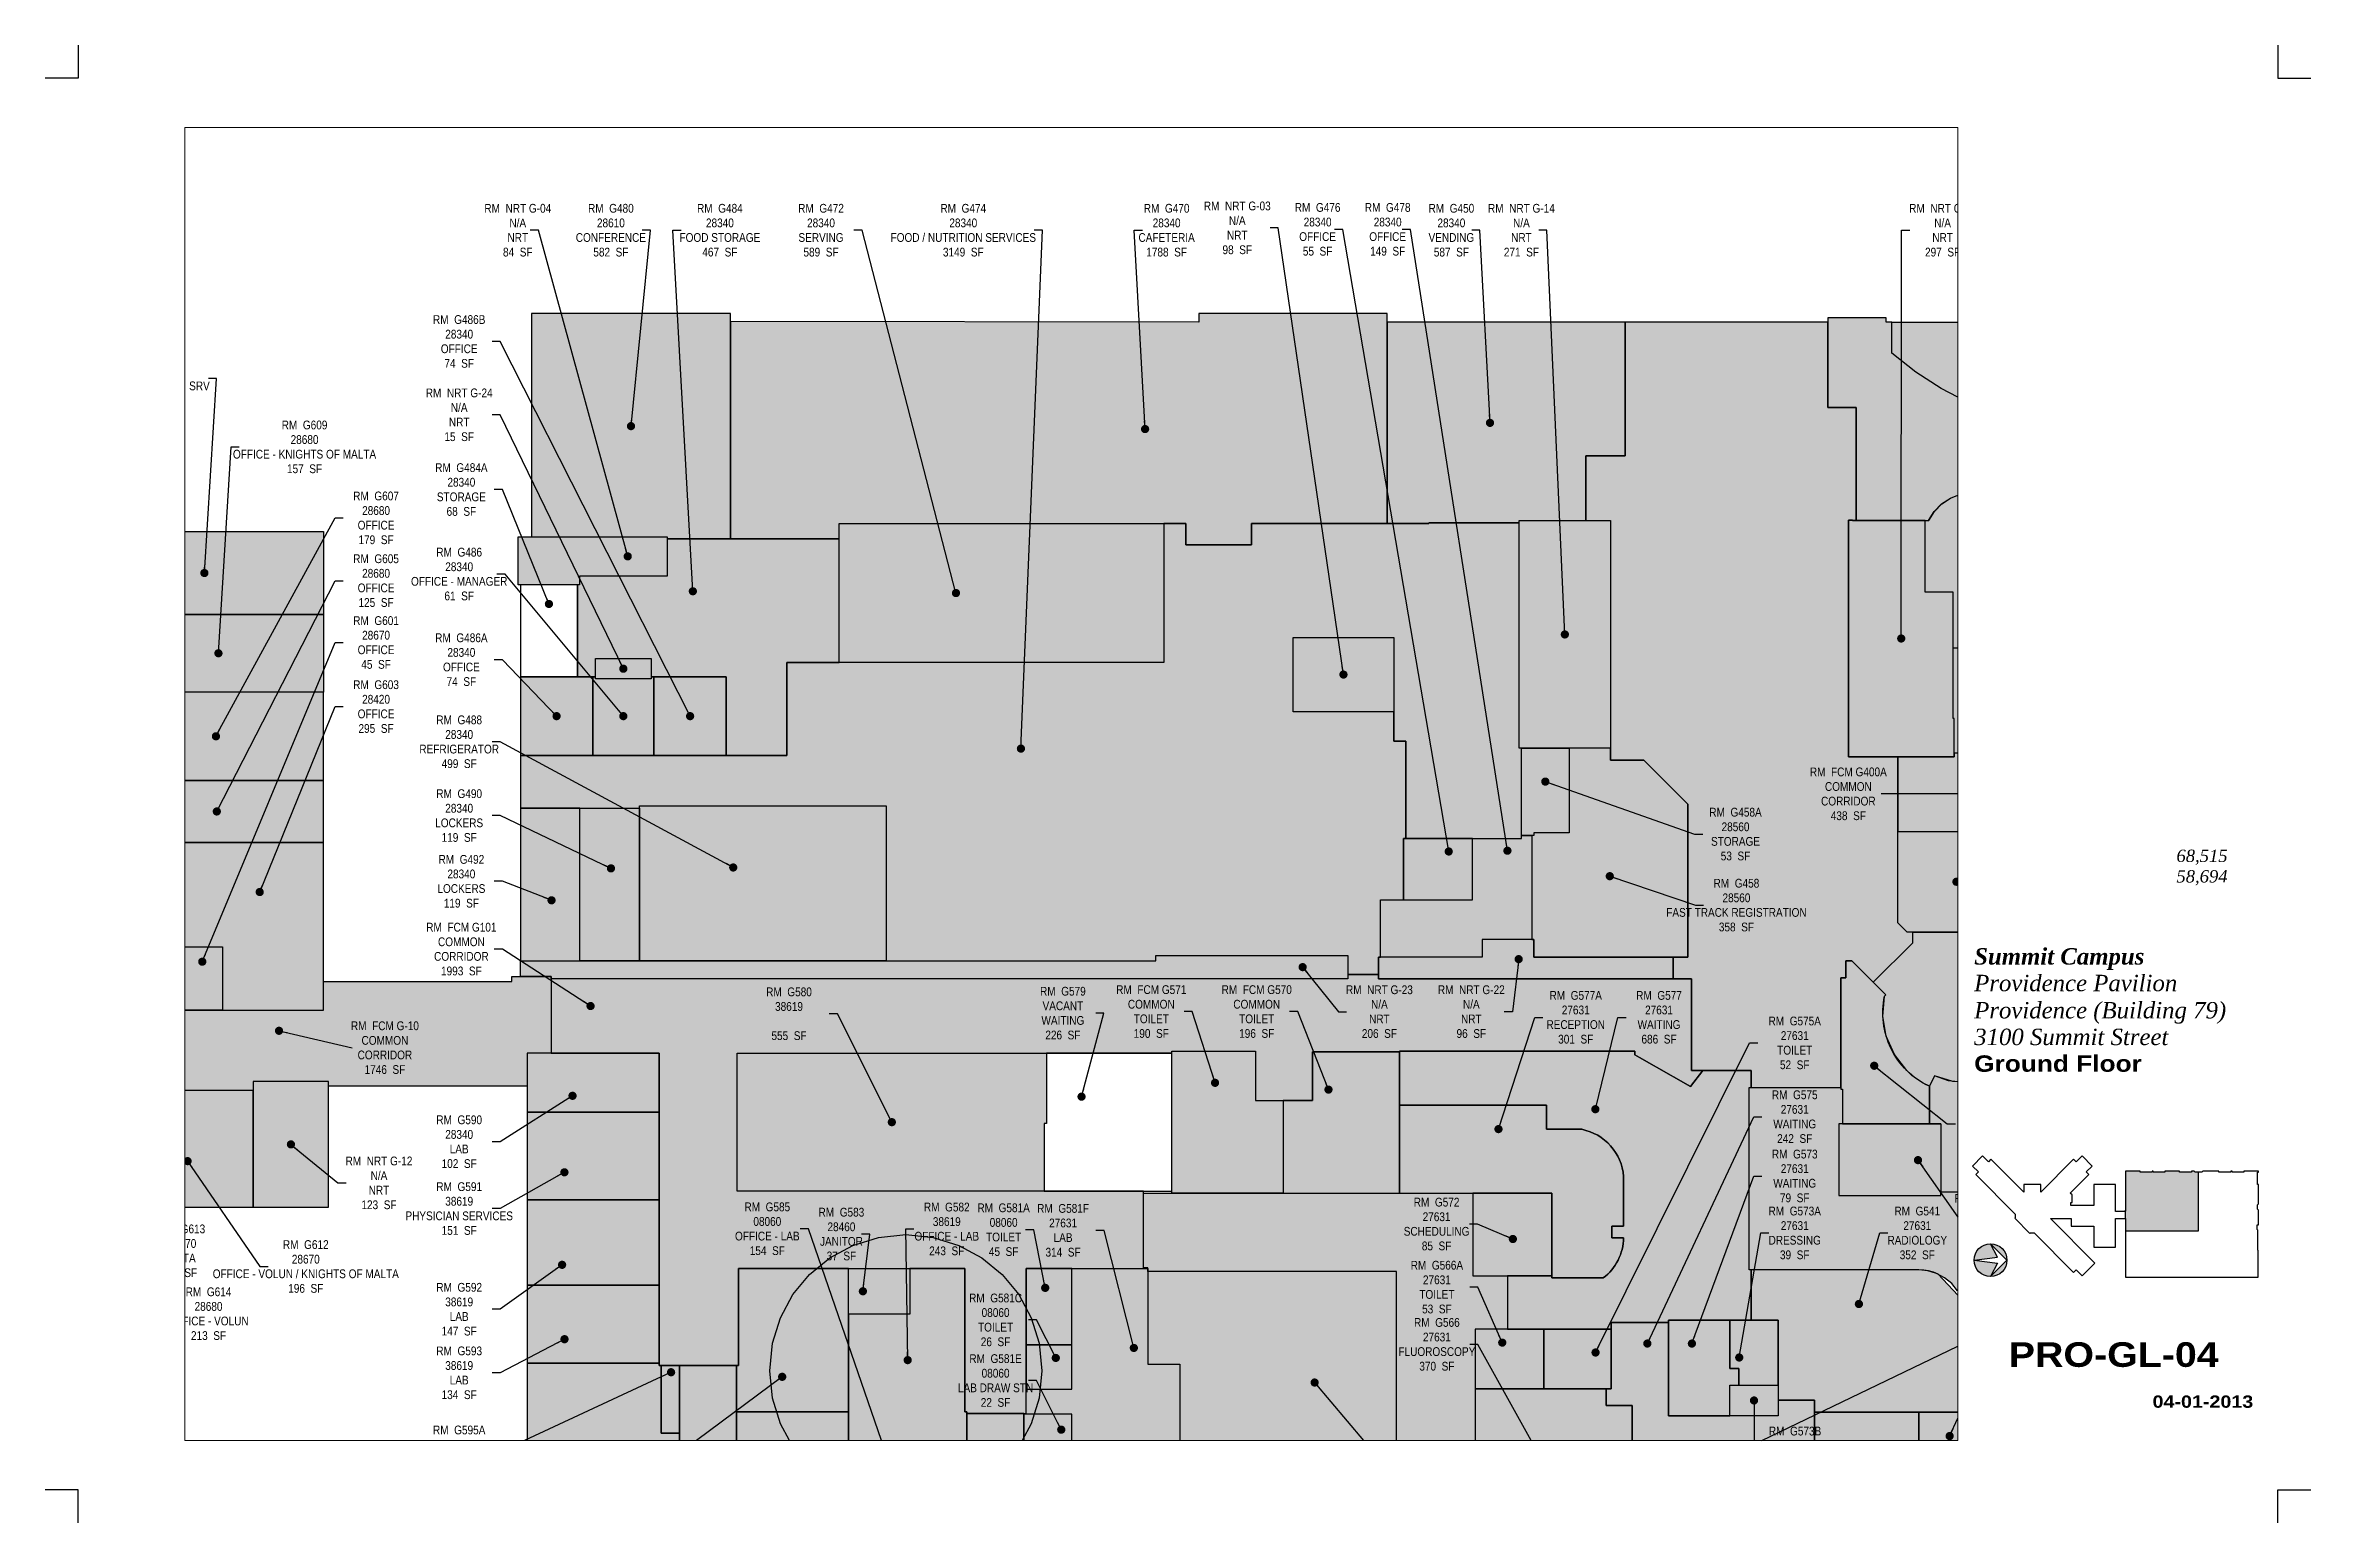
# Paper-space layout '04' of a CAD drawing. Header units: inches. Extents: x -0.1 to 17.1, y -0.1 to 11.1.
# The model-space entities are those that its viewports show. They can reach past a viewport. Long polylines and large blocks are cut down to what shows.
import ezdxf
from ezdxf.enums import TextEntityAlignment as Align

# ---------------------------------------------------------------- set-up
doc = ezdxf.new("R2010")
doc.units = ezdxf.units.IN
doc.header["$MEASUREMENT"] = 0
doc.layers.get('Defpoints').update_dxf_attribs({"color": 31})
for name, color, linetype in [('0-LABEL', 3, 'Continuous'), ('1-NRT', 200, 'Continuous'), ('1-NRT-PTN', 253, 'Continuous'), ('2-BCM', 140, 'Continuous'), ('2-BCM-PTN', 250, 'Continuous'), ('3-FCM', 190, 'Continuous'), ('3-FCM-PTN', 9, 'Continuous'), ('4-OCC', 6, 'Continuous'), ('4-OCC-PTN', 95, 'Continuous'), ('4-VACANT', 60, 'Continuous'), ('T-5', 5, 'Continuous'), ('T-8', 8, 'Continuous')]:
    doc.layers.add(name, color=color, linetype=linetype)
doc.styles.add('ArialB', font='')
doc.styles.add('ArialN', font='ARIALN.TTF')
doc.styles.add('TimesI', font='timesi.ttf')
doc.styles.add('TimesIB', font='timesbi.ttf')
doc.styles.get('ArialB').set_extended_font_data('Arial Black')
doc.dimstyles.new('AB-120', dxfattribs={"dimscale": 120, "dimtxt": 0.125, "dimasz": 0.09375, "dimexe": 0.0625, "dimexo": 0.125, "dimgap": 0.375, "dimtad": 0, "dimtih": 1, "dimtoh": 1, "dimdec": 4, "dimrnd": 0.0625, "dimzin": 0, "dimdsep": 46, "dimlunit": 4, "dimtxsty": 'ArialN', "dimblk": 'ARCHTICK', "dimcen": 0.09375, "dimclrd": 256, "dimclre": 256, "dimclrt": 256, "dimadec": 0, "dimazin": 0, "dimtfac": 1, "dimtdec": 4, "dimtofl": 0, "dimtmove": 2, "dimatfit": 3, "dimldrblk": 'DOT', "dimfxl": 0, "dimfrac": 2, "dimtolj": 1, "dimtzin": 0, "dimlwd": -1, "dimlwe": -1, "dimarcsym": 0})

psp = doc.layouts.new('04')

msp = doc.modelspace()

# ---------------------------------------------------------------- texts
at = {"layer": '0-LABEL', "char_height": 12, "attachment_point": 5, "style": 'ArialN'}
for s, insert in [('RM  NRT G-04\\PN/A\\PNRT\\P84  SF', (277.8058329598684, 2675.99999999999)), ('RM  G480\\P28610\\PCONFERENCE\\P582  SF', (405.4224926533795, 2675.999999999991)), ('RM  G484\\P28340\\PFOOD STORAGE\\P467  SF', (554.8318971641161, 2675.999999999991)), ('RM  G472\\P28340\\PSERVING\\P589  SF', (693.4224926533793, 2675.999999999993)), ('RM  G474\\P28340\\PFOOD / NUTRITION SERVICES\\P3149  SF', (888.4224926533793, 2675.999999999994)), ('RM  G470\\P28340\\PCAFETERIA\\P1788  SF', (1167.130992455102, 2675.999999999995)), ('RM  NRT G-03\\PN/A\\PNRT\\P98  SF', (1263.954141063774, 2679.206331632348)), ('RM  G476\\P28340\\POFFICE\\P55  SF', (1374.07867341405, 2677.203311745446)), ('RM  G478\\P28340\\POFFICE\\P149  SF', (1470.07867341405, 2677.203311745447)), ('RM  G450\\P28340\\PVENDING\\P587  SF', (1557.422492653379, 2675.999999999997)), ('RM  NRT G-14\\PN/A\\PNRT\\P271  SF', (1653.422492653379, 2675.999999999998)), ('RM  NRT G-02\\PN/A\\PNRT\\P297  SF', (2230.70719762496, 2675.999999999997)), ('RM  G486B\\P28340\\POFFICE\\P74  SF', (197.5000000000045, 2523.497787560955)), ('RM  G611\\P28340\\POFFICE - OUTPAT NUTRI SRV\\P168  SF', (-242.4967824903074, 2472.59396208238)), ('RM  NRT G-24\\PN/A\\PNRT\\P15  SF', (197.5000000000048, 2422.982307547586)), ('RM  G609\\P28680\\POFFICE - KNIGHTS OF MALTA\\P157  SF', (-14.45703588588049, 2378.999999999987)), ('RM  G484A\\P28340\\PSTORAGE\\P68  SF', (200.5000000000055, 2320.536167250534)), ('RM  G607\\P28680\\POFFICE\\P179  SF', (83.55338488729478, 2281.711642322333)), ('RM  G486\\P28340\\POFFICE - MANAGER\\P61  SF', (197.5000000000045, 2204.703527993312)), ('RM  G605\\P28680\\POFFICE\\P125  SF', (83.55338488729444, 2195.693809599118)), ('RM  G601\\P28670\\POFFICE\\P45  SF', (83.5533848872941, 2110.881608966234)), ('RM  G486A\\P28340\\POFFICE\\P74  SF', (200.500000000005, 2087.292890430587)), ('RM  G603\\P28420\\POFFICE\\P295  SF', (83.5533848872941, 2023.040385385545)), ('RM  G488\\P28340\\PREFRIGERATOR\\P499  SF', (197.5000000000045, 1974.819394569528)), ('RM  FCM G400A\\PCOMMON\\PCORRIDOR\\P438  SF', (2101.508681493784, 1903.465645291883)), ('RM  G490\\P28340\\PLOCKERS\\P119  SF', (197.5000000000045, 1873.6656916021)), ('RM  G458A\\P28560\\PSTORAGE\\P53  SF', (1946.859798897006, 1848.275499275824)), ('RM  G492\\P28340\\PLOCKERS\\P119  SF', (200.5000000000041, 1783.612633261546)), ('RM  G458\\P28560\\PFAST TRACK REGISTRATION\\P358  SF', (1948.117272299696, 1750.923995147398)), ('RM  FCM G101\\PCOMMON\\PCORRIDOR\\P1993  SF', (200.5000000000041, 1690.651232808332)), ('RM  G580\\P38619\\P\\P555  SF', (649.5505175139265, 1601.999999999989)), ('RM  G579\\PVACANT\\PWAITING\\P226  SF', (1024.946126174708, 1602.881910789839)), ('RM  FCM G571\\PCOMMON\\PTOILET\\P190  SF', (1146.102585170038, 1605.040367642195)), ('RM  FCM G570\\PCOMMON\\PTOILET\\P196  SF', (1290.621100813365, 1605.040367642197)), ('RM  NRT G-23\\PN/A\\PNRT\\P206  SF', (1458.779460081965, 1604.923995147397)), ('RM  NRT G-22\\PN/A\\PNRT\\P96  SF', (1584.7493280995, 1604.923995147397)), ('RM  G577A\\P27631\\PRECEPTION\\P301  SF', (1727.855113089623, 1597.171554127276)), ('RM  G577\\P27631\\PWAITING\\P686  SF', (1842.020180423489, 1597.171554127276)), ('RM  FCM G-10\\PCOMMON\\PCORRIDOR\\P1746  SF', (95.7150563135906, 1555.52229457658)), ('RM  G575A\\P27631\\PTOILET\\P52  SF', (2028.032488521279, 1562.063936059789)), ('RM  G575\\P27631\\PWAITING\\P242  SF', (2028.032488521279, 1460.916392655708)), ('RM  G590\\P28340\\PLAB\\P102  SF', (197.5000000000045, 1426.628776695448)), ('RM  G423\\P27079\\PTELECOM\\P117  SF', (2293.299311150731, 1451.108010511542)), ('RM  NRT G-12\\PN/A\\PNRT\\P123  SF', (87.56329066435455, 1370.190150330746)), ('RM  G573\\P27631\\PWAITING\\P79  SF', (2028.032488521279, 1379.682780099018)), ('RM  G591\\P38619\\PPHYSICIAN SERVICES\\P151  SF', (197.5000000000045, 1334.99999999999)), ('RM  G585\\P08060\\POFFICE - LAB\\P154  SF', (619.8301756752439, 1307.292389767064)), ('RM  G583\\P28460\\PJANITOR\\P37  SF', (721.3958638710133, 1300.004034047733)), ('RM  G582\\P38619\\POFFICE - LAB\\P243  SF', (865.7892508620174, 1307.083027918845)), ('RM  G581A\\P08060\\PTOILET\\P45  SF', (943.7230769942175, 1305.999999999987)), ('RM  G581F\\P27631\\PLAB\\P314  SF', (1025.194270802938, 1305.205799916279)), ('RM  G572\\P27631\\PSCHEDULING\\P85  SF', (1537.147200948305, 1313.795004042928)), ('RM  G573A\\P27631\\PDRESSING\\P39  SF', (2028.032488521279, 1301.602102922206)), ('RM  G541\\P27631\\PRADIOLOGY\\P352  SF', (2196.00812269239, 1301.602102922207)), ('RM  NRT G-15\\PN/A\\PNRT\\P95  SF', (2292.749113743335, 1319.094398922813)), ('RM  G613\\P28470\\PDATA\\P19  SF', (-181.9284892841647, 1277.106104535545)), ('RM  G612\\P28670\\POFFICE - VOLUN / KNIGHTS OF MALTA\\P196  SF', (-12.76865098840835, 1255.598108463763)), ('RM  G566A\\P27631\\PTOILET\\P53  SF', (1537.551479585401, 1227.321408000042)), ('RM  G614\\P28680\\POFFICE - VOLUN\\P213  SF', (-146.0629084702674, 1190.883670238381)), ('RM  G592\\P38619\\PLAB\\P147  SF', (197.5000000000045, 1197.033637231921)), ('RM  G581C\\P08060\\PTOILET\\P26  SF', (932.6684255359396, 1182.41091038426)), ('RM  G566\\P27631\\PFLUOROSCOPY\\P370  SF', (1537.551479585401, 1148.909570623906)), ('RM  G593\\P38619\\PLAB\\P134  SF', (197.5000000000045, 1109.867287619685)), ('RM  G581E\\P08060\\PLAB DRAW STN\\P22  SF', (932.6684255359395, 1099.282466971219)), ('RM  G595A\\P27520\\PLAB STORAGE\\P16  SF', (197.5000000000045, 1001.499999999992)), ('RM  G573B\\P27631\\PDRESSING\\P19  SF', (2028.500000000007, 999.99999999998))]:
    msp.add_mtext(s, dxfattribs=dict(at, insert=insert))

# ---------------------------------------------------------------- blocks, each defined once
blk = doc.blocks.new('AB-TB-text')
for tag, style, p in [('GROSS', 'TimesI', (1.9296875, 4.40625)), ('USEABLE', 'TimesI', (1.9296875, 4.25)), ('DATE', 'ArialB', (2.125, 0.25))]:
    blk.add_attdef(tag, text='', height=0.09375, dxfattribs=dict(style=style)).set_placement(p, align=Align.RIGHT)
for tag, style, p in [('CAMPUS', 'TimesIB', (0, 3.75)), ('PAVILION', 'TimesI', (0, 3.546875)), ('BUILDING', 'TimesI', (0, 3.33984375)), ('STREET', 'TimesI', (0, 3.13671875)), ('FLOOR', 'ArialB', (0, 2.93359375))]:
    blk.add_attdef(tag, text='', height=0.125, dxfattribs=dict(style=style)).set_placement(p, align=Align.TOP_LEFT)
at = {"style": 'ArialB'}
blk.add_attdef('DWG#', text='', height=0.1875, dxfattribs=at).set_placement((1.0625, 0.7490448020743727), align=Align.TOP_CENTER)
blk = doc.blocks.new('n-arrow')
h = blk.add_hatch(color=256)
h.paths.add_polyline_path([(0, 0.125), (0.125, 0, 0.4142135623730951)])
h.paths.add_polyline_path([(0, 0.125, 0.4142135623730951), (-0.125, 0), (0.05147058823529171, 0.02205882352941169)])
h = blk.add_hatch(color=256)
h.paths.add_polyline_path([(0.05147058823529527, -0.02205882352941169), (-0.125, 0, 0.4142135623730951), (0, -0.125)])
h.paths.add_polyline_path([(0.125, 0), (0, -0.125, 0.4142135623730951)])
for p, q in [((-0.125, 0), (0.05147058823529171, 0.02205882352941169)), ((-0.125, 0), (0.05147058823529171, -0.02205882352941169)), ((0, 0.125), (0.125, 0)), ((0.05147058823529171, 0.02205882352941169), (0, 0.125)), ((0, -0.125), (0.125, 0)), ((0.05147058823529171, -0.02205882352941169), (0, -0.125))]:
    blk.add_line(p, q)
blk.add_circle((0, 0), 0.125)
blk = doc.blocks.new('gl outline')
at = {"layer": 'T-8'}
for points in [[(15.71591287891928, 2.249733898183647), (15.71591287891928, 2.248367901776201), (15.70724621225259, 2.248367901776201), (15.70724621225259, 2.244367901776188), (15.63757533672407, 2.244367901776188), (15.63757533672407, 2.451208666635883), (15.47257533672341, 2.451208666635883), (15.47257533672341, 2.291223529686296), (15.29934409500529, 2.291223529686296), (15.29934409500529, 2.312446256688548), (15.30842225805895, 2.312446256688548), (15.30842225805895, 2.370446256688775), (15.29425559139221, 2.384612923355504), (15.43567694763009, 2.526034279593378), (15.41587795775679, 2.545833269466683), (15.46113279175291, 2.591088103462799), (15.38476525938446, 2.66745563583125), (15.33951042538833, 2.622200801835135), (15.31971143551504, 2.641999791708442), (15.06956973316619, 2.391858089359595), (15.06956973316619, 2.45135808935983), (14.94056973316566, 2.45135808935983), (14.94056973316566, 2.391858089359595), (14.69042803081683, 2.641999791708442), (14.67062904094351, 2.622200801835135), (14.62537420694739, 2.667455635831279), (14.54900667457894, 2.591088103462799), (14.59426150857506, 2.545833269466683), (14.57446251870176, 2.526034279593378), (14.87500667458025, 2.22549012371488), (14.87500667458025, 2.197295030773664), (14.8714473668013, 2.193735722994721), (14.98741287891637, 2.077770210879655), (14.99106973316587, 2.081427065129163), (15.01811873661624, 2.081427065129163), (15.31935149935197, 1.780193341508151), (15.33962544738879, 1.800423232667264), (15.38473973227966, 1.755303991552482), (15.48121470346894, 1.851778962741755), (15.14247098179745, 2.190541999968146), (15.30037839103222, 2.190541999968146), (15.30037839103222, 2.131875333301267), (15.47257533672341, 2.131875333301267), (15.47257533672341, 1.971875333300617), (15.63757533672407, 1.971875333300617), (15.63824200339074, 2.190541999968146), (15.71524621225262, 2.190541999968146)], [(15.7152462122566, 2.190534568440819), (15.7152462122566, 1.744117901774155), (16.72457954559002, 1.744117901774155), (16.72457954559002, 1.949867901774235), (16.72357954558993, 1.949867901774235), (16.72357954558993, 2.101617901774228), (16.71691287892327, 2.108284568441343), (16.71666287892333, 2.108284568441343), (16.71666287892333, 2.142534568441045), (16.72691287892326, 2.142534568441045), (16.72691287892326, 2.25586790177473), (16.71924621225662, 2.261659568441212), (16.71924621225662, 2.295659568440863), (16.72657954558997, 2.302534568440899), (16.72657954558997, 2.350534568441583), (16.72657954558997, 2.450534568441038), (16.71891287892333, 2.450534568441038), (16.71891287892333, 2.543534568440885), (16.72657954558997, 2.543534568440885), (16.72657954558997, 2.551534568441605), (16.61524621225658, 2.551534568441605), (16.61524621225658, 2.543867901774286), (16.52657954558993, 2.543534568440885), (16.52657954558993, 2.551534568441605), (16.51691287892334, 2.551534568441605), (16.51691287892334, 2.543534568440885), (16.42657954559002, 2.543534568440885), (16.42657954559002, 2.551534568441605), (16.30324621225668, 2.551534568441605), (16.29524621225664, 2.543534568440885), (16.24657954558995, 2.543534568440885), (16.23857954558991, 2.551534568441605), (16.21691287892327, 2.551534568441605), (16.21691287892327, 2.543534568440885), (16.12691287892335, 2.543534568440885), (16.12691287892335, 2.551534568441605), (16.01491287892327, 2.551534568441605), (16.01491287892327, 2.543534568440885), (15.92491287892335, 2.543534568440885), (15.92491287892335, 2.551534568441605), (15.91691287892331, 2.551534568441605), (15.91691287892331, 2.543534568440885), (15.82691287892328, 2.543534568440885), (15.82691287892328, 2.551534568441605), (15.71591287892329, 2.551534568441605), (15.71591287892329, 2.249733898539455), (15.71591287892329, 2.246549431491951)]]:
    blk.add_lwpolyline(points, dxfattribs=at)
blk = doc.blocks.new('_ArchTick')
at = {"const_width": 0.15}
blk.add_lwpolyline([(-0.5, -0.5), (0.5, 0.5)], dxfattribs=at)
blk = doc.blocks.new('_Dot')
at = {"lineweight": -2}
blk.add_line((-0.5, 0), (-1, 0), dxfattribs=at)
at = {"const_width": 0.5}
blk.add_lwpolyline([(-0.25, 0, 1), (0.25, 0, 1)], format="xyb", close=True, dxfattribs=at)

# ---------------------------------------------------------------- hatches: boundary and pattern name
at = {"layer": '1-NRT-PTN'}
for points in [[(1775.500000000005, 1965.999999999987), (1650.379420751754, 1965.999999999985), (1650.379420751755, 2277.999999999987), (1775.500000000005, 2277.999999999991)], [(2107.282451174545, 2278.749999999987), (2101.500000000005, 2278.749999999987), (2101.500000000002, 1954.11183896213), (2246.500000000004, 1954.11183896213), (2246.500000000004, 2006.999999999985), (2245.005767502019, 2006.999999999985), (2245.005767502018, 2054.999999999985), (2245.005767502019, 2179.997218089115), (2228.498069208536, 2180.005196685423), (2223.011213642817, 2180.00784862422), (2206.772427285631, 2180.015697248453), (2206.772427285632, 2278.249999999987), (2107.282451174546, 2278.249999999987)], [(482.5000000000045, 2255.999999999989), (482.5000000000045, 2201.999999999987), (362.500000000005, 2201.999999999989), (362.5000000000041, 2189.999999999989), (278.5000000000039, 2189.999999999989), (278.5000000000043, 2255.999999999989)], [(1340.500000000005, 2117.999999999987), (1478.500000000005, 2117.999999999987), (1478.500000000005, 2015.999999999985), (1340.500000000003, 2015.999999999987)], [(384.5000000000027, 2060.999999999989), (384.5000000000041, 2088.999999999991), (460.5000000000041, 2088.999999999991), (460.5000000000027, 2060.999999999989)], [(1152.500000000003, 1674.597990294809), (1152.500000000002, 1681.999999999987), (1415.500000000001, 1681.999999999986), (1415.500000000001, 1649.999999999987), (323.5000000000032, 1649.999999999988), (323.5000000000032, 1652.999999999988), (281.5000000000032, 1652.999999999988), (281.5000000000032, 1674.597990294811)], [(1457.5, 1679.847990294813), (1457.500000000004, 1649.999999999986), (1861.500000000004, 1649.999999999985), (1861.499999999995, 1679.847990294811), (1670.500000000003, 1679.847990294809), (1670.500000000003, 1703.847990294809), (1599.500000000003, 1703.847990294809), (1599.500000000003, 1679.847990294809)], [(18.48737341528897, 1508.999999999989), (-84.73123959168959, 1508.999999999989), (-84.7312395916905, 1337.022294576574), (18.48737341529045, 1337.022294576574)], [(2228.500000000002, 1450.999999999987), (2088.500000000003, 1450.999999999987), (2088.500000000002, 1352.999999999985), (2228.500000000002, 1352.999999999984)]]:
    msp.add_hatch(color=256, dxfattribs=at).paths.add_polyline_path(points)
at = {"layer": '2-BCM-PTN'}
msp.add_hatch(color=256, dxfattribs=at).paths.add_polyline_path([(1968.499999999997, 1524.473088065302), (1968.499999999997, 1500.999999999985), (2091.000000000004, 1501.000000000001), (2091.000000000004, 1651.249999999986), (2098.128840815312, 1651.249999999986), (2098.128840815311, 1674.646365162187), (2106.199244823499, 1674.646365162187), (2135.597955002507, 1645.249075292762), (2189.820878810367, 1699.474618843413), (2189.820878810367, 1713.923574088993), (2182.007289280784, 1713.923976184185), (2169.236535609249, 1726.694729855722), (2169.23653560925, 1852.111838962128), (2169.23653560925, 1954.11183896213), (2101.500000000002, 1954.111838962129), (2101.500000000005, 2278.749999999987), (2107.282451174545, 2278.749999999987), (2107.282451174546, 2278.249999999987), (2112.282451174548, 2278.249999999987), (2112.282451174555, 2432.999999999982), (2073.500000000005, 2432.999999999984), (2073.500000000005, 2544.999999999985), (2073.500000000005, 2549.999999999985), (1795.500000000005, 2549.999999999987), (1795.499999999998, 2366.999999999985), (1741.500000000005, 2366.999999999985), (1741.500000000005, 2277.999999999987), (1775.500000000005, 2277.999999999987), (1775.500000000004, 1965.999999999987), (1775.500000000004, 1949.629209792616), (1821.06375247809, 1949.624999999987), (1881.509820289956, 1889.178932188115), (1881.509820289956, 1679.847990294808), (1861.499999999995, 1679.847990294802), (1861.500000000004, 1649.999999999983), (1886.655350527744, 1649.999999999983), (1886.655350527744, 1524.473088065301)])
at = {"layer": '3-FCM-PTN'}
for points in [[(269.5000000000032, 1652.999999999989), (323.5000000000032, 1652.999999999989), (323.5000000000051, 1547.999999999988), (290.5000000000041, 1547.999999999988), (290.5000000000028, 1503.022294576574), (18.48737341528897, 1503.022294576574), (18.48737341528897, 1508.999999999989), (-84.73123959168959, 1508.999999999989), (-84.73123959168788, 1497.022294576574), (-444.5126265847098, 1497.011147288282), (-444.5126265847098, 1503.022294576574), (-701.5126265847093, 1503.022294576574), (-701.5126265847061, 1496.99999999999), (-961.1034636562172, 1496.999999999989), (-961.1034636562174, 1509.022294576577), (-1162.221788237747, 1509.022294576574), (-1162.221788237747, 1503.022294576575), (-1408.221788237745, 1503.022294576576), (-1408.221788237745, 1509.022294576575), (-1468.262018299336, 1509.022294576577), (-1468.262018299336, 1608.022294576575), (-864.7688517369957, 1608.022294576577), (-864.7688517369957, 1607.066883729749), (-448.5126265847093, 1607.066883729749), (-448.5126265847093, 1602.022294576576), (-329.7431024972386, 1602.022294576576), (-329.7431024972384, 1604.544589153163), (-281.5126265847091, 1604.544589153163), (-281.512626584713, 2263.022294576575), (-201.5126265847077, 2263.022294576575), (-201.5126265847077, 1607.066883729751), (11.48737341529272, 1607.066883729751), (11.48737341529295, 1646.499999999989), (269.5000000000031, 1646.499999999989)], [(2169.23653560925, 1954.111838962129), (2169.23653560925, 1852.111838962128), (2761.657012270751, 1852.111838962128), (2761.657012270748, 1960.111838962128), (2670.000000000003, 1960.111838962086), (2670.000000000003, 1959.111838962129), (2246.500001058038, 1959.111838962129), (2246.500004061044, 1954.11183896213)], [(578.5000000000028, 1547.999999999988), (1174.49615918469, 1547.947044424862), (1174.49615918469, 1550.982677729583), (1288.996159184689, 1550.982677729583), (1288.996159184685, 1482.999999999986), (1366.996159184689, 1482.999999999986), (1366.996159184689, 1549.999999999985), (1486.499999999997, 1549.999999999985), (1486.499999999997, 1550.999999999984), (1808.916188631908, 1550.999999999984), (1808.916188631908, 1545.956748234559), (1885.164242203775, 1502.385408902725), (1902.190084298399, 1524.473088065302), (1886.655350527744, 1524.473088065302), (1886.509806728523, 1649.999999999983), (1457.500000000004, 1649.999999999932), (1457.5, 1655.999999999985), (1417.000000000003, 1655.999999999986), (1415.5, 1655.999999999985), (1415.500000000003, 1649.999999999987), (323.5000000000032, 1649.999999999967), (323.5000000000051, 1547.999999999989), (471.5000000000029, 1547.999999999991), (471.5000000000029, 1119.999999999991), (580.500000000005, 1119.999999999993), (580.5000000000061, 1252.999999999988), (890.5000000000032, 1252.999999999991), (890.5000000000068, 1056.624999999987), (893.5000000000045, 1056.624999999987), (893.500000000005, 1053.999999999989), (971.5000000000023, 1053.999999999987), (974.5000000000019, 1053.99999999999), (974.5000000000027, 1252.999999999987), (1135.420867676316, 1252.999999999987), (1135.420867676316, 1358.999999999987), (578.5000000000023, 1358.999999999988)], [(1326.996159184688, 1355.999999999991), (1174.49615918468, 1355.999999999984), (1174.49615918469, 1550.982677729583), (1288.996159184689, 1550.982677729583), (1288.996159184689, 1482.999999999986), (1326.996159184688, 1482.999999999984)], [(1326.996159184688, 1482.999999999984), (1326.996159184688, 1355.999999999991), (1486.5, 1355.999999999995), (1486.499999999997, 1549.999999999985), (1366.996159184689, 1549.999999999985), (1366.996159184689, 1482.999999999985)]]:
    msp.add_hatch(color=256, dxfattribs=at).paths.add_polyline_path(points)
h = msp.add_hatch(color=256, dxfattribs=at)
edge = h.paths.add_edge_path()
edge.add_line((1141.420867676316, 1248.999999999979), (1141.420867676316, 1253.999999999981))
edge.add_line((1141.420867676316, 1253.999999999981), (1135.420867676316, 1253.999999999981))
edge.add_line((1135.420867676316, 1253.999999999981), (1135.420867676316, 1355.999999999987))
edge.add_line((1135.420867676316, 1355.999999999987), (1586.999999999995, 1355.999999999996))
edge.add_line((1586.999999999995, 1355.999999999996), (1586.999999999994, 1243.029153617519))
edge.add_line((1586.999999999994, 1243.029153617519), (1634.499999999985, 1243.029153617512))
edge.add_line((1634.499999999985, 1243.029153617512), (1634.499999999984, 1169.624999999986))
edge.add_line((1634.499999999984, 1169.624999999986), (1590.000000000026, 1169.624999999987))
edge.add_line((1590.000000000026, 1169.624999999987), (1590.000000000003, 397.9999999999845))
edge.add_line((1590.000000000003, 397.9999999999845), (2262.000000000001, 397.9999999999845))
edge.add_line((2262.000000000001, 397.9999999999845), (2262.000000000026, 1186.937573226881))
edge.add_arc((2198.000000000043, 1187.022600915494), 64.00005648205, 359.9238792994847, 449.9999999999982)
edge.add_line((2198.000000000045, 1251.022657397544), (1965.499999999987, 1251.022657397551))
edge.add_line((1965.499999999987, 1251.022657397551), (1965.499999999987, 1501.000000000002))
edge.add_line((1965.499999999987, 1501.000000000002), (2091.000000000004, 1501.000000000001))
edge.add_line((2091.000000000004, 1501.000000000001), (2091.000000000004, 1498.927279146954))
edge.add_line((2091.000000000004, 1498.927279146954), (2093.500000000002, 1498.927279146954))
edge.add_line((2093.500000000003, 1498.927279146954), (2093.500000000003, 1450.999999999985))
edge.add_line((2093.500000000003, 1450.999999999985), (2088.500000000004, 1450.999999999987))
edge.add_line((2088.500000000003, 1450.999999999987), (2088.500000000002, 1352.999999999985))
edge.add_line((2088.500000000002, 1352.999999999985), (2228.500000000002, 1352.999999999985))
edge.add_line((2228.500000000002, 1352.999999999985), (2228.500000000002, 1357.999999999986))
edge.add_line((2228.500000000002, 1357.999999999986), (2301.779664494587, 1357.999999999985))
edge.add_arc((2296.16685138149, 1284.380477555279), 73.83317517233746, -0.04859318841391769, 85.64015689121987, ccw=False)
edge.add_line((2370.000000000005, 1284.317858825021), (2369.250000000001, 399.9999999999854))
edge.add_line((2369.250000000001, 399.9999999999854), (2509.752994790845, 399.9999999999864))
edge.add_line((2509.752994790845, 399.9999999999864), (2509.752994790845, 329.9999999999818))
edge.add_line((2509.752994790845, 329.9999999999818), (2471.249999999998, 329.9999999999827))
edge.add_line((2471.249999999998, 329.9999999999827), (2471.249999999999, 241.250005875695))
edge.add_line((2471.249999999998, 241.250005875695), (2369.25, 241.2500058756941))
edge.add_line((2369.25, 241.2500058756941), (2364.000000680872, 241.2500059263975))
edge.add_line((2364.000000680873, 241.2500059263975), (2364, 289.9999999999854))
edge.add_line((2364, 289.9999999999854), (1482.000000000002, 289.9999999999809))
edge.add_line((1482.000000000002, 289.9999999999809), (1482.000000000002, 1248.99999999998))
edge.add_line((1482.000000000002, 1248.99999999998), (1141.420867676316, 1248.999999999979))
at = {"layer": '4-OCC-PTN'}
for color, points in [(31, [(569.5000000000045, 2561.999999999989), (296.500000000005, 2561.999999999989), (296.5000000000041, 2255.999999999989), (482.5000000000045, 2255.999999999989), (482.5000000000023, 2252.999999999989), (569.5000000000045, 2252.999999999991)]), (50, [(1795.500000000005, 2549.999999999988), (1469.500000000005, 2549.999999999985), (1469.500000000004, 2273.999999999985), (1526.500000000002, 2273.999999999989), (1526.500000000002, 2274.999999999985), (1650.379420751754, 2274.999999999989), (1650.379420751755, 2277.999999999988), (1741.500000000005, 2277.999999999987), (1741.500000000004, 2366.999999999987), (1795.500000000006, 2366.999999999987)]), (50, [(1492.000000000002, 1842.499999999985), (1495.000000000004, 1842.499999999985), (1495.000000000004, 1975.499999999986), (1478.500000000005, 1975.499999999986), (1478.500000000005, 2015.999999999985), (1340.500000000001, 2015.999999999989), (1340.500000000001, 2117.999999999989), (1478.500000000003, 2117.999999999989), (1478.500000000005, 2015.999999999985), (1478.500000000002, 1975.499999999986), (1495.000000000004, 1975.499999999986), (1495.000000000004, 1842.499999999985), (1653.379420751752, 1842.499999999985), (1653.379420751752, 1965.999999999989), (1650.379420751751, 1965.999999999985), (1650.379420751742, 2274.999999999989), (1526.500000000002, 2274.999999999985), (1526.500000000002, 2273.999999999989), (1283.5, 2273.999999999971), (1283.499999999999, 2244.999999999985), (1193.500000000002, 2244.999999999978), (1193.500000000002, 2273.999999999989), (1163.5, 2273.999999999989), (1163.5, 2083.499999999989), (646.5000000000023, 2083.499999999989), (646.5000000000024, 1955.999999999989), (281.5000000000036, 1955.999999999982), (281.4999999999991, 1883.999999999993), (444.5, 1883.999999999993), (444.5, 1886.999999999993), (782.5000000000018, 1886.999999999993), (782.5000000000018, 1674.597990294813), (1152.500000000002, 1674.597990294813), (1152.500000000002, 1681.999999999989), (1415.500000000001, 1681.999999999985), (1415.5, 1655.999999999985), (1457.5, 1655.999999999985), (1457.5, 1679.847990294813), (1460.500000000001, 1679.847990294813), (1460.500000000001, 1758.454014832445), (1492.000000000001, 1758.454014832445)]), (50, [(-201.5126265847077, 2263.022294576575), (11.48737341529227, 2263.022294576574), (11.48737341529375, 2149.366044576578), (-201.512626584708, 2149.366044576576)]), (132, [(-201.512626584708, 2149.366044576576), (11.48737341529329, 2149.366044576576), (11.48737341529409, 2043.022294576576), (-201.5126265847077, 2043.022294576576)]), (132, [(11.48737341529409, 2043.022294576576), (-201.5126265847082, 2043.022294576578), (-201.5126265847084, 1921.709794576578), (11.48737341529363, 1921.709794576578)]), (132, [(11.48737341529363, 1921.709794576578), (-201.5126265847084, 1921.709794576578), (-201.5126265847086, 1837.022294576574), (11.48737341529409, 1837.022294576576)]), (240, [(-201.5126265847086, 1837.022294576574), (-201.5126265847086, 1693.691883729751), (-126.8876265847096, 1693.69188372975), (-126.8876265847109, 1607.066883729749), (11.48737341529272, 1607.066883729751), (11.48737341529409, 1837.022294576576)]), (63, [(-201.5126265847086, 1693.691883729749), (-126.8876265847096, 1693.691883729747), (-126.8876265847109, 1607.066883729751), (-201.5126265847091, 1607.066883729751)]), (50, [(471.5000000000027, 1466.999999999993), (471.5000000000014, 1547.999999999991), (290.5000000000041, 1547.999999999989), (290.5000000000032, 1466.999999999987)]), (172, [(578.5000000000027, 1547.999999999991), (1002.500000000004, 1547.999999999987), (1002.500000000002, 1451.624999999987), (999.5000000000023, 1451.624999999987), (999.5000000000023, 1358.999999999989), (578.5000000000023, 1358.999999999993)]), (63, [(-84.7312395916905, 1394.999999999989), (-84.73123959169004, 1445.999999999989), (-84.73123959168959, 1496.999999999989), (-260.8876265847107, 1496.999999999996), (-260.8876265847111, 1337.022294576574), (-84.7312395916905, 1337.022294576574)]), (34, [(1634.499999999985, 1243.029153617512), (1694.999999999994, 1243.029153617508), (1694.999999999993, 1355.999999999991), (1586.999999999995, 1355.999999999991), (1586.999999999994, 1243.029153617519)]), (11, [(731.0000000000014, 1252.999999999991), (580.5000000000032, 1252.999999999991), (580.500000000005, 1119.999999999991), (577.5000000000041, 1119.999999999993), (577.5000000000041, 1056.624999999991), (731.0000000000023, 1056.624999999989)]), (201, [(815.0000000000018, 1252.999999999991), (815.0000000000018, 1190.38306809548), (731.0000000000025, 1190.383068095481), (731.0000000000014, 1252.999999999991)]), (172, [(890.5000000000032, 1252.999999999991), (815.0000000000018, 1252.999999999991), (815.0000000000018, 1190.38306809548), (731.0000000000025, 1190.383068095481), (731.0000000000023, 1001.674999999988), (893.5000000000045, 1001.674999999987), (893.5000000000045, 1056.624999999987), (890.5000000000068, 1056.624999999987)]), (34, [(971.8750000000009, 923.3749999999891), (971.8750000000009, 1005.374999999987), (1037.045867676321, 1005.374999999987), (1037.045867676321, 1053.374999999987), (974.5000000000019, 1053.374999999987), (974.500000000003, 1087.374999999989), (1037.045867676321, 1087.374999999989), (1037.045867676336, 1252.999999999987), (1141.420867676316, 1252.999999999987), (1141.420867676318, 1121.999999999983), (1185.062500000001, 1121.999999999983), (1185.062500000001, 1003.999999999987), (1114.170867676321, 1003.999999999989), (1114.17086767632, 918.4999999999891), (1037.04586767632, 918.4999999999873), (1037.04586767632, 923.3749999999873)]), (34, [(1185.062500000001, 728.2200774041166), (1323.000000000001, 728.2200774041166), (1323.000000000001, 831.2200774041212), (1323.000000000001, 834.2217015849055), (1482.000000000002, 834.2200774041212), (1481.999999998623, 1248.99999999998), (1141.420867676316, 1248.999999999979), (1141.420867676316, 1121.999999999983), (1185.062500000001, 1121.999999999984)]), (34, [(1939.250000000008, 1050.999999999979), (1939.250000000007, 1092.99999999998), (1951.250000000007, 1092.999999999979), (1951.250000000002, 1115.999999999982), (1939.250000000006, 1115.999999999979), (1939.250000000007, 1181.999999999983), (1855.000000000022, 1181.999999999977), (1855.000000000022, 1050.99999999998)]), (34, [(2005.250000000005, 1181.999999999982), (1939.250000000006, 1181.999999999983), (1939.250000000006, 1115.999999999979), (1951.250000000008, 1115.999999999982), (1951.250000000007, 1092.99999999998), (2005.250000000007, 1092.999999999981)]), (34, [(1590.000000000002, 1087.963737037425), (1684.022933838156, 1087.963737037426), (1684.022933838159, 1169.624999999985), (1590.000000000002, 1169.624999999984)]), (34, [(1684.022933838159, 1169.624999999985), (1684.022933838156, 1087.963737037426), (1776.499999999997, 1087.963737037426), (1776.499999999997, 1169.624999999985)]), (34, [(2005.250000000004, 869.9999999999873), (2055.250000000123, 869.9999999999864), (2055.250000000137, 1072.499999999991), (2005.250000000007, 1072.49999999999), (2005.250000000007, 1050.999999999978), (1855.000000000022, 1050.99999999998), (1855.000000000022, 1178.999999999987), (1776.499999999997, 1178.999999999986), (1776.499999999997, 1087.963737037426), (1769.749999999997, 1087.963737037426), (1769.749999999997, 1064.999999999985), (1805.000000000003, 1064.999999999985), (1805.000000000003, 903.0365100594599), (1855.000000000003, 903.0365100594599), (1855.000000000005, 1000.999999999983), (2005.250000000003, 1000.999999999981)]), (11, [(471.5000000000014, 1122.999999999991), (290.5000000000023, 1122.999999999989), (290.5000000000023, 967.9999999999891), (499.5000000000055, 967.9999999999927), (499.5000000000055, 1026.999999999991), (474.5000000000023, 1026.999999999995), (474.5000000000014, 1119.999999999991), (471.5000000000023, 1119.999999999991)]), (11, [(474.5000000000014, 1119.999999999991), (474.5000000000023, 1026.999999999995), (499.5000000000055, 1026.999999999991), (499.5000000000041, 1119.999999999991)]), (11, [(499.5000000000014, 595.9999999999927), (971.5000000000023, 595.9999999999909), (971.5000000000014, 605.9999999999854), (1139.5, 605.9999999999873), (1139.500000000001, 555.9999999999873), (1185.062500000001, 555.9999999999891), (1185.062500000001, 864.9999999999891), (971.8750000000014, 864.9999999999873), (971.8750000000014, 923.3749999999873), (971.5000000000023, 923.3749999999873), (971.5000000000023, 1053.999999999987), (893.500000000005, 1053.999999999989), (893.5000000000032, 864.9999999999909), (577.5000000000032, 864.9999999999927), (577.5000000000045, 1119.999999999993), (499.5000000000041, 1119.999999999991), (499.5000000000041, 967.9999999999909), (502.5000000000086, 967.9999999999927), (502.5000000000091, 866.9999999999909), (499.5000000000014, 866.9999999999945)]), (34, [(1590.000000000004, 836.0365100594581), (1805.000000000003, 836.036510059459), (1805.000000000003, 1064.999999999986), (1769.749999999997, 1064.999999999985), (1769.749999999997, 1087.963737037425), (1590.000000000002, 1087.963737037425)]), (34, [(2005.250000000006, 1092.999999999981), (2005.250000000005, 1050.999999999978), (1939.250000000008, 1050.999999999979), (1939.250000000009, 1092.99999999998)]), (11, [(731.0000000000023, 1056.624999999989), (577.5000000000032, 1056.624999999993), (577.5000000000027, 864.9999999999891), (731.0000000000014, 864.9999999999891)]), (34, [(2262.000000000002, 876.9999999999836), (2262.000000000002, 951.9999999999845), (2198.000000000003, 951.99999999998), (2198.000000000008, 1055.999999999985), (2055.250000000124, 1056.000000000106), (2055.250000000123, 869.9999999999864), (2262, 869.99999999999)]), (34, [(2261.999999999996, 951.9999999999845), (2261.999999999996, 1055.999999999985), (2198.000000000008, 1055.999999999989), (2198.000000000003, 951.99999999998)]), (10, [(1037.045867676321, 1053.374999999987), (971.5000000000023, 1053.374999999987), (971.5000000000018, 1005.374999999987), (1037.045867676321, 1005.374999999987)])]:
    msp.add_hatch(color=color, dxfattribs=at).paths.add_polyline_path(points)
h = msp.add_hatch(color=50, dxfattribs=at)
h.paths.add_polyline_path([(1469.500000000005, 2561.999999999987), (1211.500000000005, 2561.999999999988), (1211.500000000005, 2549.999999999989), (569.5000000000045, 2550.87499999999), (569.5000000000045, 2252.999999999989), (718.5000000000077, 2252.999999999985), (718.5000000000077, 2273.999999999988), (1193.500000000002, 2273.999999999987), (1193.500000000002, 2244.999999999978), (1283.499999999999, 2244.999999999985), (1283.5, 2273.999999999972), (1469.500000000004, 2273.999999999985)])
h.paths.add_polyline_path([(1163.5, 2273.999999999986), (718.5000000000077, 2273.999999999988), (718.5000000000077, 2252.999999999985), (718.5000000000023, 2083.499999999988), (1163.5, 2083.499999999988)], flags=16)
h = msp.add_hatch(color=160, dxfattribs=at)
h.dxf.hatch_style = 1
edge = h.paths.add_edge_path()
edge.add_line((2757.034573857874, 2549.999999999984), (2757.034573857874, 2511.008434220668))
edge.add_arc((2457.019961698456, 2850.451592479159), 453.0236475038191, 229.1943746460458, 311.4716467975295, ccw=False)
edge.add_line((2160.971307904945, 2507.54399591018), (2160.971307904945, 2549.999999999985))
edge.add_line((2160.971307904945, 2549.999999999985), (2153.312500000005, 2549.999999999985))
edge.add_line((2153.312500000005, 2549.999999999985), (2153.312500000005, 2555.999999999985))
edge.add_line((2153.312500000005, 2555.999999999985), (2073.500000000005, 2555.999999999985))
edge.add_line((2073.500000000005, 2555.999999999985), (2073.500000000005, 2432.999999999984))
edge.add_line((2073.500000000005, 2432.999999999984), (2112.282451174547, 2432.999999999984))
edge.add_line((2112.282451174547, 2432.999999999984), (2112.282451174543, 2389.249999999989))
edge.add_line((2112.282451174543, 2389.249999999989), (2112.282451174549, 2317.249999999987))
edge.add_line((2112.282451174549, 2317.249999999987), (2112.282451174547, 2278.249999999988))
edge.add_line((2112.282451174547, 2278.249999999988), (2211.563050219239, 2278.249999999987))
edge.add_arc((2273.901221680109, 2247.597231478529), 69.46682545729976, 105.8439535044125, 153.8158479458581, ccw=False)
edge.add_arc((2296.454662232783, 2162.017073225594), 157.9620066567657, 77.18173877808101, 105.23880347868831, ccw=False)
edge.add_line((2331.499999999986, 2316.04246024934), (2397.500000000003, 2316.04246024934))
edge.add_line((2397.500000000003, 2316.04246024934), (2397.500000000003, 2274.784447057536))
edge.add_line((2397.500000000003, 2274.784447057536), (2445.065468306181, 2259.447783022544))
edge.add_line((2445.065468306181, 2259.447783022544), (2484.095180285015, 2244.536353458763))
edge.add_line((2484.095180285015, 2244.536353458763), (2531.007070283881, 2223.229673348972))
edge.add_line((2531.007070283881, 2223.229673348972), (2531.007070283881, 2062.249999999987))
edge.add_line((2531.007070283881, 2062.249999999987), (2681.323973947116, 2062.249999999986))
edge.add_line((2681.323973947116, 2062.249999999986), (2681.37906873992, 2169.249666493868))
edge.add_line((2681.37906873992, 2169.249666493868), (2652.062499927082, 2169.252723041513))
edge.add_line((2652.062499927082, 2169.252723041513), (2652.057004903515, 2191.624998647848))
edge.add_line((2652.057004903515, 2191.624998647848), (2922.838521693027, 2191.624999999984))
edge.add_line((2922.838521693027, 2191.624999999984), (2922.851530393741, 2169.365454251086))
edge.add_line((2922.851530393741, 2169.365454251086), (2925.463521693027, 2169.365454251086))
edge.add_line((2925.463521693027, 2169.365454251086), (2925.463521693027, 2119.249999999987))
edge.add_line((2925.463521693027, 2119.249999999987), (2906.725212648942, 2119.249999999987))
edge.add_line((2906.725212648942, 2119.249999999987), (2906.725212648944, 2010.329987845051))
edge.add_line((2906.725212648944, 2010.329987845051), (2992.148011626522, 2010.329987845051))
edge.add_line((2992.148011626522, 2010.329987845051), (2991.999999999999, 2255.685880041687))
edge.add_line((2991.999999999999, 2255.685880041687), (2872.722666617054, 2255.685880041687))
edge.add_line((2872.722666617054, 2255.685880041687), (2872.722666617054, 2258.249999999983))
edge.add_line((2872.722666617054, 2258.249999999983), (2691.500000000003, 2258.249999999982))
edge.add_line((2691.500000000003, 2258.249999999982), (2691.500000000003, 2257.1251454173))
edge.add_line((2691.500000000003, 2257.1251454173), (2597.999585707912, 2256.756896170009))
edge.add_line((2597.999585707912, 2256.756896170009), (2597.999999999983, 2321.457420530232))
edge.add_line((2597.999999999983, 2321.457420530232), (2691.500000000005, 2361.491967965116))
edge.add_line((2691.500000000005, 2361.491967965116), (2691.500000000005, 2351.993695491321))
edge.add_line((2691.500000000005, 2351.993695491321), (2872.722666617058, 2351.993695491321))
edge.add_line((2872.722666617058, 2351.993695491321), (2872.722666617058, 2355.249999999986))
edge.add_line((2872.722666617058, 2355.249999999986), (2905.684965916307, 2355.255834455761))
edge.add_line((2905.684965916307, 2355.255834455761), (2905.684965916307, 2409.4952047272))
edge.add_line((2905.684965916307, 2409.4952047272), (2972.503543497829, 2413.274257137024))
edge.add_line((2972.503543497829, 2413.274257137024), (2972.503543497829, 2412.249613456662))
edge.add_line((2972.503543497829, 2412.249613456662), (2992.000000000003, 2412.249613456662))
edge.add_line((2992.000000000003, 2412.249613456662), (2992.000000000003, 2549.999999999984))
edge.add_line((2992.000000000003, 2549.999999999984), (2757.034573857874, 2549.999999999984))
h = msp.add_hatch(color=160, dxfattribs=at)
h.dxf.hatch_style = 1
h.paths.add_polyline_path([(2757.034573857874, 2511.008434220668), (2757.034573857874, 2549.999999999984), (2160.971307904945, 2549.999999999985), (2160.971307904945, 2507.54399591018, 0.3752642537378953)])
h = msp.add_hatch(color=160, dxfattribs=at)
h.dxf.hatch_style = 1
h.paths.add_polyline_path([(2245.005767502018, 2179.997218089116), (2245.227168399895, 2103.499999999985), (2397.500000000003, 2103.499999999985), (2397.500000000003, 2274.784447057536), (2397.500000000003, 2315.91380633273), (2331.721773252484, 2315.91380633273, 0.1230373141747941), (2255.157279201823, 2314.296277402134, 0.2124272779929466), (2211.784823471736, 2278.121346083375), (2206.994200538132, 2278.121346083375), (2206.946721377309, 2179.887066279745)])
h = msp.add_hatch(color=50, dxfattribs=at)
h.paths.add_polyline_path([(1163.5, 2273.999999999986), (718.5000000000077, 2273.999999999988), (718.5000000000077, 2252.999999999985), (718.5000000000023, 2083.499999999988), (1163.5, 2083.499999999988)], flags=16)
h.paths.add_polyline_path([(718.500000000007, 2252.999999999986), (569.5000000000041, 2252.999999999989), (482.5000000000022, 2252.999999999988), (482.5000000000046, 2201.999999999987), (362.500000000005, 2201.99999999999), (362.5000000000041, 2189.999999999989), (359.5000000000041, 2189.999999999991), (359.5000000000023, 2063.999999999989), (384.5000000000023, 2063.999999999989), (384.5000000000041, 2088.999999999992), (460.5000000000023, 2088.999999999991), (460.5000000000027, 2066.999999999989), (460.5000000000045, 2063.999999999993), (563.5000000000032, 2063.999999999993), (563.5000000000027, 1955.999999999988), (646.5000000000024, 1955.99999999999), (646.5000000000024, 2083.499999999988), (718.5000000000023, 2083.49999999999)], flags=17)
for color, points in [(50, [(718.5000000000023, 2083.499999999989), (718.5000000000024, 2252.999999999989), (482.5000000000023, 2252.999999999989), (482.5000000000043, 2201.999999999987), (362.500000000005, 2201.999999999989), (362.5000000000041, 2189.999999999989), (359.5000000000023, 2063.999999999988), (384.5000000000023, 2063.999999999987), (384.5000000000043, 2088.999999999991), (460.5000000000023, 2088.999999999991), (460.5000000000027, 2063.999999999993), (563.5000000000033, 2063.999999999993), (563.5000000000027, 1955.999999999993), (646.5000000000027, 1955.999999999993), (646.5000000000045, 2083.499999999989)]), (50, [(380.5000000000041, 2063.999999999989), (359.5000000000023, 2063.999999999989), (281.5000000000039, 2063.999999999989), (281.5000000000038, 1955.999999999982), (380.5000000000032, 1955.999999999984)]), (50, [(464.5000000000043, 2063.999999999993), (460.5000000000029, 2063.999999999994), (460.5000000000029, 2060.999999999987), (384.5000000000027, 2060.999999999988), (384.5000000000023, 2063.99999999999), (380.5000000000041, 2063.99999999999), (380.5000000000031, 1955.999999999985), (464.5000000000032, 1955.999999999986)]), (50, [(563.5000000000032, 2063.999999999993), (464.5000000000042, 2063.999999999993), (464.5000000000032, 1955.999999999985), (563.5000000000027, 1955.999999999988)]), (50, [(363.000000000004, 1883.999999999994), (281.5000000000036, 1883.999999999994), (281.5000000000031, 1674.597990294813), (363.0000000000032, 1674.597990294809)]), (50, [(444.5000000000014, 1883.999999999992), (363.0000000000041, 1883.999999999993), (363.0000000000031, 1674.597990294812), (444.5000000000032, 1674.597990294813)]), (50, [(782.5000000000018, 1886.999999999993), (444.5, 1886.999999999993), (444.5, 1883.999999999993), (444.5000000000032, 1674.597990294815), (782.5000000000018, 1674.597990294811)]), (10, [(1037.045867676336, 1252.999999999988), (974.5000000000027, 1252.999999999987), (974.5000000000023, 1148.37499999999), (1037.045867676327, 1148.374999999986)]), (10, [(1037.045867676327, 1148.374999999986), (974.5000000000023, 1148.374999999988), (974.5000000000023, 1087.374999999989), (1037.045867676321, 1087.374999999987)])]:
    msp.add_hatch(color=color, dxfattribs=at).paths.add_polyline_path(points, flags=17)
h = msp.add_hatch(color=160, dxfattribs=at)
h.dxf.hatch_style = 1
h.paths.add_polyline_path([(2245.005767502019, 2006.999999999985), (2246.500000000004, 2006.999999999985), (2246.500000000004, 1959.111838962129), (2366.00000113638, 1959.111829847742), (2397.499981534398, 1959.111829847742), (2397.49999998355, 2103.371346083375), (2245.005767502018, 2103.371346083375)])
h = msp.add_hatch(color=202, dxfattribs=at)
h.paths.add_polyline_path([(1775.500000000004, 1949.629209792616), (1775.500000000004, 1965.999999999987), (1718.811198041585, 1965.999999999986), (1719.000000000004, 1849.921711271478), (1670.500000000004, 1849.921711271478), (1670.500000000004, 1846.210423897241), (1667.500000000003, 1846.210423897241), (1667.500000000003, 1703.847990294809), (1670.500000000003, 1703.847990294809), (1670.500000000003, 1679.847990294809), (1881.509820289956, 1679.847990294809), (1881.509820289956, 1889.178932188116), (1821.06375247809, 1949.624999999987)])
h.paths.add_polyline_path([(1653.379420751755, 1965.999999999985), (1718.811198041585, 1965.999999999986), (1719.000000000003, 1849.921711271478), (1670.500000000004, 1849.921711271478), (1670.500000000003, 1846.210423897241), (1653.379420751756, 1846.210423897241)])
h = msp.add_hatch(color=50, dxfattribs=at)
h.paths.add_polyline_path([(1586.375000000003, 1842.499999999985), (1492.000000000002, 1842.499999999985), (1492.000000000001, 1758.454014832445), (1586.375000000002, 1758.454014832445)], flags=17)
h.paths.add_polyline_path([(1599.500000000002, 1679.847990294811), (1599.500000000003, 1703.847990294809), (1667.500000000003, 1703.847990294809), (1667.500000000003, 1846.210855635738), (1653.379420751756, 1846.210855635736), (1653.379420751752, 1842.499999999986), (1586.375000000003, 1842.499999999987), (1586.375000000002, 1758.454014832445), (1460.500000000004, 1758.454014832445), (1460.500000000004, 1679.847990294813)])
h = msp.add_hatch(color=58, dxfattribs=at)
h.dxf.hatch_style = 1
h.paths.add_polyline_path([(2330.021658321011, 1852.111838962127), (2169.23653560925, 1852.111838962128), (2169.236535609249, 1726.694729855722), (2182.007289280784, 1713.923976184185), (2319.67435595094, 1713.916891698171), (2321.763820814717, 1716.296727305564), (2330.021658321018, 1725.720954205264)])
h = msp.add_hatch(color=58, dxfattribs=at)
h.dxf.hatch_style = 1
h.paths.add_polyline_path([(2454.694898619524, 1534.564257159444), (2463.218608956618, 1531.586942507081), (2463.218608956618, 1614.470390809333, -0.2056762519583725), (2485.732515130839, 1670.886521709156, -0.218897169610447), (2542.042406456085, 1693.403116457558), (2542.14864603067, 1697.719026714632), (2578.622041827097, 1697.719026714632, -0.03055622478575589), (2587.516263379762, 1658.249735471089), (2880.751775215374, 1658.249999999989), (2883.24638869725, 1658.249733159979), (2883.24638869725, 1711.956047239664), (2926.009792576152, 1711.956047239664, -0.4151551731525884), (2857.873308994756, 1780.31185977756), (2857.655063456262, 1783.70688739608), (2857.655063456262, 1847.273574193016), (2761.657012270751, 1847.273574193016), (2761.657012270751, 1852.111838962126), (2330.021658321011, 1852.111838962104), (2330.021658321017, 1725.70214784087), (2319.674355950941, 1713.916891698171), (2290.589317217724, 1713.918388443581), (2290.58922930163, 1694.850924247943, -0.08921682526714371), (2320.811041434375, 1678.87770734533, -0.9002793436574756), (2219.56563758634, 1517.150836720106), (2212.645269545187, 1502.775353522786), (2212.645269545187, 1450.999999999987), (2228.500000000002, 1450.999999999987), (2228.500000000002, 1357.999999999986), (2301.831235009978, 1357.999999999986, 0.1874079617205575), (2324.898395909016, 1306.312161471946, 0.1648677087007566), (2370.000000000005, 1284.317858825022), (2370.000000000005, 1278.749999999985), (2439.000000000001, 1278.749999999986), (2439.000000000002, 1360.749999999984), (2419.250000000003, 1360.749999999984), (2419.250000000003, 1358.249999999982), (2373.500000000001, 1358.249999999982), (2373.500000000009, 1378.374999999985), (2354.4208838656, 1378.374999999985, -0.1091776960902681), (2353.967611898793, 1397.430531809495, -0.1073786504096095), (2361.428116527426, 1414.779851535847)])
h = msp.add_hatch(color=58, dxfattribs=at)
h.dxf.hatch_style = 1
h.paths.add_polyline_path([(2290.58922930163, 1694.850924247943), (2290.589317217724, 1713.918388443581), (2189.853020939249, 1713.923572434926), (2189.852275763179, 1699.443170667618), (2189.820878810367, 1699.474618843413), (2135.597269368076, 1645.248389625204), (2152.892912128606, 1627.95277569715), (2151.129850960217, 1626.189711589668, 0.1641015824778427), (2159.92241757083, 1554.820038752699, 0.0842037948421955), (2181.657630127826, 1524.111200969146, 0.08819780117221211), (2212.645269545187, 1502.775353522786), (2219.565637586289, 1517.150836719999, 0.4489133896027593), (2352.055748227811, 1572.135176449392, 0.4211148473865045)])
h = msp.add_hatch(color=58, dxfattribs=at)
h.dxf.hatch_style = 1
h.paths.add_polyline_path([(2181.657630127828, 1524.111200969144, -0.08819780117221082), (2159.922417570828, 1554.820038752701, -0.1641015824778339), (2151.129850960217, 1626.189711589667), (2152.892912128606, 1627.95277569715), (2106.199244823499, 1674.646365162186), (2098.128840815311, 1674.646365162187), (2098.128840815312, 1651.249999999986), (2091.000000000004, 1651.249999999986), (2091.000000000004, 1498.927279146954), (2093.500000000003, 1498.927279146954), (2093.500000000003, 1450.999999999987), (2212.645269545187, 1450.999999999987), (2212.645269545187, 1502.775353522786, -0.1001479337340622)])
h = msp.add_hatch(color=34, dxfattribs=at)
edge = h.paths.add_edge_path()
edge.add_line((1634.499999999984, 1169.624999999986), (1776.499999999997, 1169.624999999986))
edge.add_line((1776.499999999997, 1169.624999999986), (1776.499999999996, 1178.999999999986))
edge.add_line((1776.499999999996, 1178.999999999986), (1855.000000000022, 1178.999999999987))
edge.add_line((1855.000000000022, 1178.999999999987), (1855.000000000022, 1181.999999999977))
edge.add_line((1855.000000000022, 1181.999999999977), (1968.499999999983, 1181.999999999983))
edge.add_line((1968.499999999983, 1181.999999999983), (1968.499999999985, 1251.022657397551))
edge.add_line((1968.499999999985, 1251.022657397551), (1965.499999999987, 1251.022657397551))
edge.add_line((1965.499999999987, 1251.022657397551), (1965.499999999989, 1501.000000000002))
edge.add_line((1965.499999999989, 1501.000000000002), (1968.499999999997, 1500.999999999985))
edge.add_line((1968.499999999997, 1500.999999999985), (1968.499999999997, 1524.473088065302))
edge.add_line((1968.499999999997, 1524.473088065302), (1902.190084298399, 1524.473088065302))
edge.add_line((1902.190084298399, 1524.473088065302), (1885.164242203775, 1502.385408902725))
edge.add_line((1885.164242203775, 1502.385408902725), (1815.463790729312, 1542.288496469235))
edge.add_line((1815.463790729312, 1542.288496469235), (1808.916188631908, 1545.956748234559))
edge.add_line((1808.916188631908, 1545.956748234559), (1808.916188631908, 1550.999999999984))
edge.add_line((1808.916188631908, 1550.999999999984), (1490.648723177978, 1550.999999999985))
edge.add_line((1490.648723177978, 1550.999999999985), (1486.499999999998, 1550.999999999984))
edge.add_line((1486.499999999997, 1550.999999999984), (1486.499999999997, 1476.999999999996))
edge.add_line((1486.499999999997, 1476.999999999996), (1687.996159184689, 1476.999999999998))
edge.add_line((1687.996159184689, 1476.999999999998), (1687.996159184689, 1443.675584412988))
edge.add_line((1687.996159184689, 1443.675584412988), (1736.006845209326, 1443.675584412988))
edge.add_arc((1722.317490543546, 1373.614505547077), 71.38594541659423, 4.3266157382748816, 78.94417088314378, ccw=False)
edge.add_line((1793.500000000003, 1378.999999999985), (1793.500000000003, 1310.999999999996))
edge.add_line((1793.500000000003, 1310.999999999996), (1777.5, 1310.999999999996))
edge.add_line((1777.5, 1310.999999999996), (1777.5, 1294.999999999996))
edge.add_line((1777.5, 1294.999999999996), (1793.500000000001, 1294.999999999994))
edge.add_arc((1722.514009087891, 1296.410352518199), 70.99999999999893, 307.390812219751, 358.86179490055645, ccw=False)
edge.add_line((1765.628648466797, 1240.000000000007), (1694.999999999994, 1239.999999999995))
edge.add_line((1694.999999999994, 1239.999999999995), (1694.999999999994, 1243.029153617508))
edge.add_line((1694.999999999994, 1243.029153617508), (1634.499999999985, 1243.029153617512))
edge.add_line((1634.499999999985, 1243.029153617512), (1634.499999999984, 1169.624999999986))
h = msp.add_hatch(color=172, dxfattribs=at)
h.dxf.hatch_style = 1
h.paths.add_polyline_path([(471.5000000000027, 1466.999999999993), (290.5000000000032, 1466.999999999987), (290.5000000000023, 1346.999999999989), (471.5000000000027, 1346.999999999989)])
h = msp.add_hatch(color=34, dxfattribs=at)
edge = h.paths.add_edge_path()
edge.add_line((1694.999999999994, 1355.999999999991), (1694.999999999994, 1239.999999999995))
edge.add_line((1694.999999999994, 1239.999999999995), (1765.628648466797, 1240.000000000007))
edge.add_arc((1722.514009087891, 1296.410352518199), 70.99999999999861, 307.390812219751, 358.8617949005564)
edge.add_line((1793.500000000001, 1294.999999999994), (1777.5, 1294.999999999996))
edge.add_line((1777.5, 1294.999999999996), (1777.5, 1310.999999999996))
edge.add_line((1777.5, 1310.999999999996), (1793.500000000003, 1310.999999999996))
edge.add_line((1793.500000000003, 1310.999999999996), (1793.500000000003, 1378.999999999985))
edge.add_arc((1722.317490543546, 1373.614505547077), 71.38594541659344, 4.326615738274884, 78.94417088314381)
edge.add_line((1736.006845209326, 1443.675584412988), (1687.996159184689, 1443.675584412988))
edge.add_line((1687.996159184689, 1443.675584412988), (1687.996159184689, 1476.999999999998))
edge.add_line((1687.996159184689, 1476.999999999998), (1486.499999999997, 1476.999999999996))
edge.add_line((1486.499999999997, 1476.999999999996), (1486.5, 1355.999999999995))
edge.add_line((1486.5, 1355.999999999995), (1586.999999999995, 1355.999999999991))
edge.add_line((1586.999999999995, 1355.999999999991), (1694.999999999993, 1355.999999999992))
h = msp.add_hatch(color=172, dxfattribs=at)
h.dxf.hatch_style = 1
h.paths.add_polyline_path([(471.5000000000032, 1346.999999999991), (290.5000000000023, 1346.999999999989), (290.5000000000023, 1229.999999999989), (471.5000000000023, 1229.999999999989)])
h = msp.add_hatch(color=34, dxfattribs=at)
edge = h.paths.add_edge_path()
edge.add_line((2257.708159346416, 1209.950590646413), (2224.504044494368, 1245.225927613822))
edge.add_arc((2197.856873523172, 1186.878446824412), 64.14437025366057, 65.45392036184076, 89.8721547996656)
edge.add_line((2198.000000000031, 1251.022657397544), (1968.499999999983, 1251.022657397551))
edge.add_line((1968.499999999983, 1251.022657397551), (1968.499999999983, 1181.999999999982))
edge.add_line((1968.499999999983, 1181.999999999982), (2005.250000000005, 1181.999999999982))
edge.add_line((2005.250000000005, 1181.999999999982), (2005.250000000007, 1072.49999999999))
edge.add_line((2005.250000000007, 1072.49999999999), (2055.250000000137, 1072.499999999991))
edge.add_line((2055.250000000137, 1072.499999999991), (2055.250000000124, 1056.000000000106))
edge.add_line((2055.250000000124, 1056.000000000106), (2261.999999999996, 1055.999999999985))
edge.add_line((2261.999999999996, 1055.999999999985), (2262.001243773937, 1186.877837239948))
edge.add_arc((2197.856873523173, 1186.878446824411), 64.14437025366104, 359.9994554998851, 381.0812120128173)
h = msp.add_hatch(color=172, dxfattribs=at)
h.dxf.hatch_style = 1
h.paths.add_polyline_path([(471.5000000000014, 1229.999999999991), (290.5000000000023, 1229.999999999989), (290.5000000000023, 1122.999999999989), (471.5000000000023, 1122.999999999991)])

# ---------------------------------------------------------------- linework, layer by layer
at = {"layer": '1-NRT'}
for points in [[(2107.282451174545, 2278.749999999987), (2101.500000000005, 2278.749999999987), (2101.500000000002, 1954.11183896213), (2246.500000000004, 1954.11183896213), (2246.500000000004, 2006.999999999985), (2245.005767502019, 2006.999999999985), (2245.005767502018, 2054.999999999985), (2245.005767502019, 2179.997218089115), (2245.005767502018, 2179.997218089116), (2245.005767502019, 2179.997218089115), (2245.005767502019, 2179.997218089115), (2228.498069208536, 2180.005196685423), (2223.011213642817, 2180.00784862422), (2206.772427285631, 2180.015697248453), (2206.772427285632, 2278.249999999987), (2206.772427285634, 2278.249999999985), (2206.772427285632, 2278.249999999987), (2206.772427285632, 2278.249999999987), (2107.282451174546, 2278.249999999987)], [(1152.500000000003, 1674.597990294809), (1152.500000000002, 1681.999999999987), (1415.500000000001, 1681.999999999986), (1415.500000000001, 1649.999999999987), (323.5000000000032, 1649.999999999988), (323.5000000000032, 1652.999999999988), (281.5000000000032, 1652.999999999988), (281.5000000000032, 1674.597990294811)], [(1457.5, 1679.847990294813), (1457.500000000004, 1649.999999999986), (1861.500000000004, 1649.999999999985), (1861.499999999995, 1679.847990294811), (1670.500000000003, 1679.847990294809), (1670.500000000003, 1703.847990294809), (1599.500000000003, 1703.847990294809), (1599.500000000003, 1679.847990294809)]]:
    msp.add_lwpolyline(points, close=True, dxfattribs=at)
for points in [[(482.5000000000045, 2255.999999999989), (482.5000000000045, 2201.999999999987), (362.500000000005, 2201.999999999989), (362.5000000000041, 2189.999999999989), (278.5000000000039, 2189.999999999989), (278.5000000000043, 2255.999999999989), (482.5000000000045, 2255.999999999989)], [(1340.500000000005, 2117.999999999987), (1478.500000000005, 2117.999999999987), (1478.500000000005, 2015.999999999985), (1340.500000000003, 2015.999999999987), (1340.500000000005, 2117.999999999987)], [(384.5000000000027, 2060.999999999989), (384.5000000000041, 2088.999999999991), (460.5000000000041, 2088.999999999991), (460.5000000000027, 2060.999999999989), (384.5000000000027, 2060.999999999989)], [(18.48737341528897, 1508.999999999989), (-84.73123959168959, 1508.999999999989), (-84.7312395916905, 1337.022294576574), (18.48737341529045, 1337.022294576574), (18.48737341528897, 1508.999999999989)], [(2228.500000000002, 1450.999999999987), (2228.500000000002, 1450.999999999987), (2088.500000000003, 1450.999999999987), (2088.500000000002, 1352.999999999985), (2228.500000000002, 1352.999999999984)]]:
    msp.add_lwpolyline(points, dxfattribs=at)
at = {"layer": '2-BCM'}
msp.add_lwpolyline([(1968.499999999997, 1524.473088065302), (1968.499999999997, 1500.999999999985), (2091.000000000004, 1501.000000000001), (2091.000000000004, 1651.249999999986), (2098.128840815312, 1651.249999999986), (2098.128840815311, 1674.646365162187), (2106.199244823499, 1674.646365162187), (2135.597955002507, 1645.249075292762), (2189.820878810367, 1699.474618843413), (2189.820878810367, 1713.923574088993), (2182.007289280784, 1713.923976184185), (2169.236535609249, 1726.694729855722), (2169.23653560925, 1852.111838962128), (2169.23653560925, 1954.11183896213), (2101.500000000002, 1954.111838962129), (2101.500000000005, 2278.749999999987), (2107.282451174545, 2278.749999999987), (2107.282451174546, 2278.249999999987), (2112.282451174548, 2278.249999999987), (2112.282451174555, 2432.999999999982), (2073.500000000005, 2432.999999999984), (2073.500000000005, 2544.999999999985), (2073.500000000005, 2544.999999999985), (2073.500000000005, 2549.999999999985), (1795.500000000005, 2549.999999999987), (1795.499999999998, 2366.999999999985), (1741.500000000005, 2366.999999999985), (1741.500000000005, 2277.999999999987), (1775.500000000005, 2277.999999999987), (1775.500000000004, 1965.999999999987), (1775.500000000004, 1949.629209792616), (1821.06375247809, 1949.624999999987), (1881.509820289956, 1889.178932188115), (1881.509820289956, 1679.847990294808), (1861.499999999995, 1679.847990294802), (1861.500000000004, 1649.999999999983), (1886.655350527744, 1649.999999999983), (1886.655350527744, 1524.473088065301), (1968.499999999997, 1524.473088065307)], close=True, dxfattribs=at)
at = {"layer": '3-FCM'}
for points in [[(-201.5126265847077, 1607.066883729751), (11.48737341529272, 1607.066883729751), (11.48737341529295, 1646.499999999989), (269.5000000000031, 1646.499999999989), (269.5000000000032, 1652.999999999989), (323.5000000000032, 1652.999999999989), (323.5000000000051, 1547.999999999988), (290.5000000000041, 1547.999999999988), (290.5000000000028, 1503.022294576574), (18.48737341528897, 1503.022294576574), (18.48737341528897, 1508.999999999989), (-84.73123959168959, 1508.999999999989), (-84.73123959168788, 1497.022294576574), (-444.5126265847098, 1497.011147288282)], [(1482.000000000002, 289.9999999999809), (1482.000000000002, 1248.99999999998), (1141.420867676316, 1248.999999999979), (1141.420867676316, 1253.999999999981), (1135.420867676316, 1253.999999999981), (1135.420867676316, 1355.999999999987), (1586.999999999995, 1355.999999999996), (1586.999999999994, 1243.029153617519), (1634.499999999985, 1243.029153617512), (1634.499999999984, 1169.624999999986), (1590.000000000026, 1169.624999999987), (1590.000000000003, 397.9999999999845)]]:
    msp.add_lwpolyline(points, dxfattribs=at)
for points in [[(2169.23653560925, 1954.111838962129), (2169.23653560925, 1852.111838962128), (2761.657012270751, 1852.111838962128), (2761.657012270748, 1960.111838962128), (2670.000000000003, 1960.111838962086), (2670.000000000003, 1959.111838962129), (2246.500001058038, 1959.111838962129), (2246.500004061044, 1954.11183896213)], [(578.5000000000028, 1547.999999999988), (1174.49615918469, 1547.947044424862), (1174.49615918469, 1550.982677729583), (1288.996159184689, 1550.982677729583), (1288.996159184685, 1482.999999999986), (1366.996159184689, 1482.999999999986), (1366.996159184689, 1549.999999999985), (1486.499999999997, 1549.999999999985), (1486.499999999997, 1550.999999999984), (1808.916188631908, 1550.999999999984), (1808.916188631908, 1545.956748234559), (1885.164242203775, 1502.385408902725), (1902.190084298399, 1524.473088065302), (1886.655350527744, 1524.473088065302), (1886.509806728523, 1649.999999999983), (1457.500000000004, 1649.999999999932), (1457.5, 1655.999999999985), (1417.000000000003, 1655.999999999986), (1415.5, 1655.999999999985), (1415.500000000003, 1649.999999999987), (323.5000000000032, 1649.999999999967), (323.5000000000051, 1547.999999999989), (471.5000000000029, 1547.999999999991), (471.5000000000029, 1119.999999999991), (580.500000000005, 1119.999999999993), (580.5000000000061, 1252.999999999988), (890.5000000000032, 1252.999999999991), (890.5000000000068, 1056.624999999987), (893.5000000000019, 1056.624999999987), (893.5000000000045, 1056.624999999987), (893.500000000005, 1053.999999999989), (971.5000000000023, 1053.999999999987), (974.5000000000019, 1053.99999999999), (974.5000000000027, 1252.999999999987), (1135.420867676316, 1252.999999999987), (1135.420867676316, 1358.999999999987), (578.5000000000023, 1358.999999999988)], [(1326.996159184688, 1355.999999999991), (1174.49615918468, 1355.999999999984), (1174.49615918469, 1550.982677729583), (1288.996159184689, 1550.982677729583), (1288.996159184689, 1482.999999999986), (1326.996159184688, 1482.999999999984), (1326.996159184688, 1355.999999999991), (1326.996159184688, 1355.999999999991)], [(1326.996159184688, 1482.999999999984), (1326.996159184688, 1355.999999999991), (1486.5, 1355.999999999995), (1486.499999999997, 1549.999999999985), (1366.996159184689, 1549.999999999985), (1366.996159184689, 1482.999999999985), (1326.996159184688, 1482.999999999986)]]:
    msp.add_lwpolyline(points, close=True, dxfattribs=at)
msp.add_lwpolyline([(2262.000000000001, 397.9999999999845), (2262.000000000025, 1186.937573226881, 0.4146027412223157), (2198.000000000045, 1251.022657397544), (1965.499999999987, 1251.022657397551), (1965.499999999987, 1501.000000000002), (2091.000000000004, 1501.000000000001), (2091.000000000004, 1498.927279146954), (2093.500000000003, 1498.927279146954), (2093.500000000003, 1450.999999999985), (2088.500000000003, 1450.999999999987), (2088.500000000002, 1352.999999999985), (2228.500000000002, 1352.999999999985), (2228.500000000002, 1357.999999999986), (2301.779664494587, 1357.999999999985, 0.3630029731587396)], format="xyb", dxfattribs=at)
at = {"layer": '4-OCC'}
for points in [[(569.5000000000045, 2561.999999999989), (296.500000000005, 2561.999999999989), (296.5000000000041, 2255.999999999989), (482.5000000000045, 2255.999999999989), (482.5000000000023, 2252.999999999989), (569.5000000000045, 2252.999999999991), (569.5000000000045, 2561.999999999989)], [(569.500000000005, 2550.874999999989), (569.5000000000041, 2252.999999999989), (718.5000000000077, 2252.999999999985), (718.5000000000077, 2273.999999999989), (1193.500000000002, 2273.999999999987), (1193.500000000005, 2244.999999999987), (1283.500000000005, 2244.999999999985), (1283.500000000002, 2273.999999999987), (1469.500000000004, 2273.999999999987), (1469.500000000005, 2561.999999999987), (1211.500000000005, 2561.999999999987), (1211.500000000005, 2549.999999999987), (569.500000000005, 2550.874999999989)], [(1795.500000000006, 2366.999999999985), (1795.500000000005, 2549.999999999987), (1469.500000000005, 2549.999999999987), (1469.500000000005, 2366.999999999987), (1469.500000000004, 2273.999999999987), (1526.500000000005, 2273.999999999987), (1526.500000000006, 2274.999999999985), (1650.379420751754, 2274.999999999987), (1650.379420751755, 2277.999999999987), (1741.500000000005, 2277.999999999987), (1741.500000000005, 2366.999999999987), (1795.500000000006, 2366.999999999985)], [(1121.500000000005, 2273.999999999987), (1163.500000000002, 2273.999999999987), (1163.500000000004, 2083.499999999989), (718.5000000000023, 2083.499999999989), (718.5000000000077, 2273.999999999989), (1121.500000000005, 2273.999999999987)], [(1775.500000000005, 1965.999999999987), (1650.379420751754, 1965.999999999985), (1650.379420751755, 2277.999999999987), (1775.500000000005, 2277.999999999987), (1775.500000000005, 2277.999999999989), (1775.500000000005, 2277.999999999991), (1775.500000000004, 1965.999999999987)], [(-201.5126265847077, 2263.022294576575), (11.48737341529227, 2263.022294576574), (11.48737341529375, 2149.366044576578), (-201.512626584708, 2149.366044576576), (-201.5126265847077, 2263.022294576575)], [(482.5000000000023, 2252.999999999989), (482.5000000000045, 2201.999999999987), (362.500000000005, 2201.999999999989), (362.5000000000041, 2189.999999999989), (359.5000000000041, 2189.999999999991), (359.5000000000023, 2063.999999999989), (384.5000000000023, 2063.999999999989), (384.5000000000023, 2063.999999999989), (384.5000000000041, 2088.999999999991), (460.5000000000023, 2088.999999999991), (460.5000000000027, 2066.999999999989), (460.5000000000045, 2063.999999999993), (563.5000000000032, 2063.999999999993), (563.5000000000027, 1955.999999999993), (646.5000000000027, 1955.999999999993), (646.5000000000045, 2083.499999999989), (718.5000000000023, 2083.499999999989), (718.5000000000023, 2252.999999999989), (482.5000000000023, 2252.999999999989)], [(359.5000000000041, 2189.999999999991), (281.5000000000042, 2189.999999999989), (281.5000000000042, 2189.999999999989), (281.5000000000042, 2189.999999999989), (281.5000000000039, 2063.999999999989), (359.5000000000023, 2063.999999999989), (359.5000000000041, 2189.999999999991)], [(-201.512626584708, 2149.366044576576), (11.48737341529329, 2149.366044576576), (11.48737341529409, 2043.022294576576), (-201.5126265847077, 2043.022294576576), (-201.512626584708, 2149.366044576576)], [(281.5000000000039, 2063.999999999989), (281.5000000000036, 1955.999999999982), (380.5000000000032, 1955.999999999987), (380.5000000000041, 2063.999999999987), (281.5000000000039, 2063.999999999989)], [(384.5000000000027, 2060.999999999988), (384.5000000000023, 2063.999999999989), (380.5000000000041, 2063.999999999989), (380.5000000000032, 1955.999999999987), (464.5000000000032, 1955.999999999989), (464.5000000000042, 2063.999999999993), (460.5000000000029, 2063.999999999993), (460.5000000000029, 2060.999999999988), (384.5000000000027, 2060.999999999988)], [(464.5000000000027, 2063.999999999989), (464.4999999999986, 1955.999999999987), (563.5000000000041, 1955.999999999991), (563.5000000000027, 2063.999999999989), (464.5000000000041, 2063.999999999993)], [(11.48737341529409, 2043.022294576576), (-201.5126265847082, 2043.022294576578), (-201.5126265847084, 1921.709794576578), (11.48737341529363, 1921.709794576578), (11.48737341529409, 2043.022294576576)], [(1775.500000000004, 1949.629209792616), (1775.500000000004, 1965.999999999987), (1718.811198041585, 1965.999999999986), (1719.000000000004, 1849.921711271478), (1670.500000000004, 1849.921711271478), (1670.500000000004, 1846.210423897241), (1667.500000000003, 1846.210423897241), (1667.500000000003, 1703.847990294809), (1670.500000000003, 1703.847990294809), (1670.500000000003, 1679.847990294809), (1881.509820289956, 1679.847990294809), (1881.509820289956, 1889.178932188116), (1821.06375247809, 1949.624999999987), (1775.49999999821, 1949.629209792616)], [(11.48737341529363, 1921.709794576578), (-201.5126265847084, 1921.709794576578), (-201.5126265847086, 1837.022294576574), (11.48737341529409, 1837.022294576576), (11.48737341529363, 1921.709794576578)], [(281.5000000000036, 1883.999999999989), (281.5000000000032, 1674.597990294813), (363.0000000000032, 1674.597990294811), (363.0000000000032, 1674.597990294811), (363.0000000000032, 1674.597990294811), (363.0000000000041, 1883.999999999987), (281.5000000000036, 1883.999999999989)], [(444.5000000000041, 1883.999999999991), (444.5000000000032, 1674.597990294813), (363.0000000000032, 1674.597990294811), (363.0000000000032, 1674.597990294811), (363.0000000000032, 1674.597990294811), (363.0000000000041, 1883.999999999987), (444.5000000000041, 1883.999999999991)], [(444.5000000000041, 1886.999999999991), (444.5000000000023, 1886.999999999989), (782.5000000000045, 1886.999999999991), (782.5000000000027, 1674.597990294811), (444.5000000000032, 1674.597990294815), (444.5000000000014, 1886.999999999991)], [(-201.5126265847086, 1837.022294576574), (-201.5126265847086, 1693.691883729751), (-126.8876265847096, 1693.69188372975), (-126.8876265847109, 1607.066883729749), (11.48737341529272, 1607.066883729751), (11.48737341529409, 1837.022294576576), (-201.5126265847091, 1837.022294576573)], [(1492.000000000005, 1842.499999999987), (1492.000000000004, 1758.454014832445), (1586.375000000003, 1758.454014832445), (1586.375000000003, 1842.499999999987), (1492.000000000005, 1842.499999999987)], [(-201.5126265847086, 1693.691883729749), (-126.8876265847096, 1693.691883729747), (-126.8876265847109, 1607.066883729751), (-201.5126265847091, 1607.066883729751), (-201.5126265847086, 1693.691883729749)], [(471.5000000000027, 1466.999999999993), (471.5000000000014, 1547.999999999991), (290.5000000000041, 1547.999999999989), (290.5000000000041, 1547.999999999989), (290.5000000000041, 1547.999999999989), (290.5000000000041, 1547.999999999989), (290.5000000000032, 1466.999999999987), (290.5000000000032, 1466.999999999987), (290.5000000000032, 1466.999999999987), (471.5000000000023, 1466.999999999991)], [(578.5000000000027, 1547.999999999991), (1002.500000000004, 1547.999999999987), (1002.500000000002, 1451.624999999987), (999.5000000000023, 1451.624999999987), (999.5000000000023, 1358.999999999989), (578.5000000000023, 1358.999999999993), (578.5000000000027, 1547.999999999991)], [(-84.7312395916905, 1394.999999999989), (-84.73123959169004, 1445.999999999989), (-84.73123959168959, 1496.999999999989), (-260.8876265847107, 1496.999999999996), (-260.8876265847111, 1337.022294576574), (-84.7312395916905, 1337.022294576574), (-84.7312395916905, 1394.999999999989)], [(471.5000000000027, 1466.999999999993), (290.5000000000032, 1466.999999999987), (290.5000000000023, 1346.999999999989), (290.5000000000023, 1346.999999999989), (290.5000000000023, 1346.999999999989), (471.5000000000027, 1346.999999999989), (471.4999999999995, 1466.999999999993)], [(471.5000000000032, 1346.999999999991), (290.5000000000023, 1346.999999999989), (290.5000000000023, 1229.999999999989), (471.5000000000023, 1229.999999999989), (471.5000000000023, 1346.999999999993)], [(731.0000000000014, 1252.999999999991), (580.5000000000032, 1252.999999999991), (580.500000000005, 1119.999999999991), (577.5000000000041, 1119.999999999993), (577.5000000000041, 1056.624999999991), (731.0000000000023, 1056.624999999989), (731.0000000000009, 1252.999999999991)], [(815.0000000000018, 1252.999999999991), (815.0000000000018, 1190.38306809548), (731.0000000000025, 1190.383068095481), (731.0000000000014, 1252.999999999991), (815.0000000000018, 1252.999999999991)], [(1037.045867676321, 1252.999999999987), (974.5000000000027, 1252.999999999987), (974.5000000000023, 1148.374999999989), (1037.045867676321, 1148.374999999987), (1037.045867676336, 1252.999999999987)], [(471.5000000000014, 1229.999999999991), (290.5000000000023, 1229.999999999989), (290.5000000000023, 1122.999999999989), (471.5000000000023, 1122.999999999991), (471.5000000000023, 1229.999999999993)], [(474.5000000000014, 1119.999999999991), (474.5000000000023, 1026.999999999995), (499.5000000000055, 1026.999999999991), (499.5000000000041, 1119.999999999991), (474.5000000000014, 1119.999999999993)], [(499.5000000000014, 595.9999999999927), (971.5000000000023, 595.9999999999909), (971.5000000000014, 605.9999999999854), (1139.5, 605.9999999999873), (1139.500000000001, 555.9999999999873), (1185.062500000001, 555.9999999999891), (1185.062500000001, 864.9999999999891), (971.8750000000014, 864.9999999999873), (971.8750000000014, 923.3749999999873), (971.5000000000023, 923.3749999999873), (971.5000000000023, 1053.999999999987), (893.500000000005, 1053.999999999989), (893.5000000000032, 864.9999999999909), (577.5000000000032, 864.9999999999927), (577.5000000000045, 1119.999999999993), (499.5000000000041, 1119.999999999991), (499.5000000000041, 967.9999999999909), (502.5000000000086, 967.9999999999927), (502.5000000000091, 866.9999999999909), (499.5000000000014, 866.9999999999945), (499.5000000000014, 595.9999999999927), (971.5000000000023, 595.9999999999909), (971.5000000000014, 605.9999999999854), (1139.5, 605.9999999999873)], [(1037.045867676321, 1148.374999999987), (974.5000000000023, 1148.374999999989), (974.5000000000023, 1087.374999999989), (1037.045867676321, 1087.374999999987), (1037.045867676321, 1148.374999999987)], [(731.0000000000023, 1056.624999999989), (577.5000000000032, 1056.624999999993), (577.5000000000023, 864.9999999999909), (577.5000000000027, 864.9999999999891), (731.0000000000014, 864.9999999999891), (731.0000000000014, 864.9999999999891), (731.0000000000023, 1056.624999999989)]]:
    msp.add_lwpolyline(points, dxfattribs=at)
for points in [[(2757.034573857874, 2511.008434220668, -0.3752642537378943), (2160.971307904945, 2507.54399591018), (2160.971307904945, 2549.999999999985), (2153.312500000005, 2549.999999999985), (2153.312500000005, 2555.999999999985), (2073.500000000005, 2555.999999999985), (2073.500000000005, 2432.999999999984), (2112.282451174547, 2432.999999999984), (2112.282451174543, 2389.249999999989), (2112.282451174549, 2317.249999999987), (2112.282451174547, 2278.249999999988), (2211.563050219239, 2278.249999999987, -0.2124283907532673), (2254.935505949325, 2314.424931318745, -0.123037314174795), (2331.499999999986, 2316.04246024934)], [(2160.971307904946, 2549.999999999985), (2757.034573857874, 2549.999999999984), (2757.034573857874, 2511.008434220668, -0.3752642537378948), (2160.971307904946, 2507.54399591018), (2160.971307904946, 2549.999999999985)], [(2245.227540754516, 2103.371346083375), (2245.005767502018, 2179.997218089116), (2206.946721377309, 2179.887066279745), (2206.994200538132, 2278.121346083375), (2211.784823471736, 2278.121346083375, -0.2124272779929445), (2255.157279201823, 2314.296277402134, -0.123037314174795), (2331.721773252484, 2315.91380633273), (2397.721773252501, 2315.91380633273), (2397.721773252501, 2274.655793140925), (2397.7217732525, 2103.371346083375), (2245.227540754516, 2103.371346083375), (2245.00613954693, 2103.371346083375)], [(2212.645269545187, 1502.775353522786), (2212.645269545187, 1450.999999999987), (2228.500000000002, 1450.999999999987), (2228.500000000002, 1357.999999999986), (2301.831235009978, 1357.999999999986, 0.1874079617205575)], [(2290.58922930163, 1694.850924247943, -1.074168154971783), (2219.565637604732, 1517.15083671112, 0.3039109062849701)]]:
    msp.add_lwpolyline(points, format="xyb", dxfattribs=at)
for points in [[(1492.000000000002, 1842.499999999985), (1495.000000000004, 1842.499999999985), (1495.000000000004, 1975.499999999986), (1478.500000000005, 1975.499999999986), (1478.500000000005, 2015.999999999985), (1340.500000000001, 2015.999999999989), (1340.500000000001, 2117.999999999989), (1478.500000000003, 2117.999999999989), (1478.500000000005, 2015.999999999985), (1478.500000000002, 1975.499999999986), (1495.000000000004, 1975.499999999986), (1495.000000000004, 1842.499999999985), (1653.379420751752, 1842.499999999985), (1653.379420751752, 1965.999999999989), (1650.379420751751, 1965.999999999985), (1650.379420751742, 2274.999999999989), (1526.500000000002, 2274.999999999985), (1526.500000000002, 2273.999999999989), (1283.5, 2273.999999999971), (1283.499999999999, 2244.999999999985), (1193.500000000002, 2244.999999999978), (1193.500000000002, 2273.999999999989), (1163.5, 2273.999999999989), (1163.5, 2083.499999999989), (646.5000000000023, 2083.499999999989), (646.5000000000024, 1955.999999999989), (281.5000000000036, 1955.999999999982), (281.4999999999991, 1883.999999999993), (444.5, 1883.999999999993), (444.5, 1886.999999999993), (782.5000000000018, 1886.999999999993), (782.5000000000018, 1674.597990294813), (1152.500000000002, 1674.597990294813), (1152.500000000002, 1681.999999999989), (1415.500000000001, 1681.999999999985), (1415.5, 1655.999999999985), (1457.5, 1655.999999999985), (1457.5, 1679.847990294813), (1460.500000000001, 1679.847990294813), (1460.500000000001, 1758.454014832445), (1492.000000000001, 1758.454014832445), (1492.000000000002, 1842.499999999985)], [(2245.005767502018, 2103.499999999985), (2397.500000000003, 2103.499999999985), (2397.499981534398, 1959.111829847742), (2366.00000113638, 1959.111829847742), (2246.500000000004, 1959.111838962129), (2246.500000000004, 2006.999999999985), (2245.005767502019, 2006.999999999985)], [(1653.379420751755, 1965.999999999985), (1718.811198041585, 1965.999999999986), (1719.000000000003, 1849.921711271478), (1670.500000000004, 1849.921711271478), (1670.500000000003, 1846.210423897241), (1653.379420751756, 1846.210423897241), (1653.379420751755, 1965.999999999985), (1653.379420751752, 1965.999999999985)], [(1653.379420751752, 1842.499999999986), (1653.379420751756, 1846.210855635736), (1667.500000000003, 1846.210855635738), (1667.500000000003, 1846.210855635738), (1667.500000000003, 1703.847990294809), (1599.500000000003, 1703.847990294809), (1599.500000000002, 1679.847990294811), (1460.500000000004, 1679.847990294813), (1460.500000000004, 1679.847990294813), (1460.500000000004, 1679.847990294813), (1460.500000000004, 1758.454014832445), (1460.500000000004, 1758.454014832445), (1460.500000000004, 1758.454014832445), (1586.375000000003, 1758.454014832445), (1586.375000000002, 1758.454014832443), (1586.375000000002, 1758.454014832443), (1586.375000000003, 1842.499999999987)], [(2169.23653560925, 1852.111838962128), (2330.021658321011, 1852.111838962127), (2330.021658321018, 1725.720954205264), (2321.763820814717, 1716.296727305564), (2319.67435595094, 1713.916891698171), (2182.007289280784, 1713.923976184185), (2169.236535609249, 1726.694729855722), (2169.23653560925, 1852.111838962128)], [(1634.499999999985, 1243.029153617512), (1694.999999999994, 1243.029153617508), (1694.999999999993, 1355.999999999991), (1586.999999999995, 1355.999999999991), (1586.999999999994, 1243.029153617519), (1634.499999999985, 1243.029153617512)], [(890.5000000000032, 1252.999999999991), (815.0000000000018, 1252.999999999991), (815.0000000000018, 1190.38306809548), (731.0000000000025, 1190.383068095481), (731.0000000000023, 1001.674999999988), (893.5000000000045, 1001.674999999987), (893.5000000000045, 1056.624999999987), (890.5000000000068, 1056.624999999987)], [(971.8750000000009, 923.3749999999891), (971.8750000000009, 1005.374999999987), (1037.045867676321, 1005.374999999987), (1037.045867676321, 1053.374999999987), (974.5000000000019, 1053.374999999987), (974.500000000003, 1087.374999999989), (1037.045867676321, 1087.374999999989), (1037.045867676336, 1252.999999999987), (1141.420867676316, 1252.999999999987), (1141.420867676318, 1121.999999999983), (1185.062500000001, 1121.999999999983), (1185.062500000001, 1003.999999999987), (1114.170867676321, 1003.999999999989), (1114.17086767632, 918.4999999999891), (1037.04586767632, 918.4999999999873), (1037.04586767632, 923.3749999999873), (971.8750000000009, 923.3749999999891)], [(1185.062500000001, 728.2200774041166), (1323.000000000001, 728.2200774041166), (1323.000000000001, 831.2200774041212), (1323.000000000001, 834.2217015849055), (1482.000000000002, 834.2200774041212), (1481.999999998623, 1248.99999999998), (1141.420867676316, 1248.999999999979), (1141.420867676316, 1121.999999999983), (1185.062500000001, 1121.999999999984), (1185.062500000001, 728.2200774041166)], [(1939.250000000008, 1050.999999999979), (1939.250000000007, 1092.99999999998), (1951.250000000007, 1092.999999999979), (1951.250000000002, 1115.999999999982), (1939.250000000006, 1115.999999999979), (1939.250000000007, 1181.999999999983), (1855.000000000022, 1181.999999999977), (1855.000000000022, 1050.99999999998), (1939.250000000008, 1050.999999999978)], [(2005.250000000005, 1181.999999999982), (1939.250000000006, 1181.999999999983), (1939.250000000006, 1115.999999999979), (1951.250000000008, 1115.999999999982), (1951.250000000007, 1092.99999999998), (2005.250000000007, 1092.999999999981), (2005.250000000005, 1181.999999999982)], [(1590.000000000002, 1087.963737037425), (1684.022933838156, 1087.963737037426), (1684.022933838159, 1169.624999999985), (1590.000000000002, 1169.624999999984), (1590.000000000002, 1087.963737037425)], [(1684.022933838159, 1169.624999999985), (1684.022933838156, 1087.963737037426), (1776.499999999997, 1087.963737037426), (1776.499999999997, 1169.624999999985), (1684.022933838159, 1169.624999999985)], [(2005.250000000004, 869.9999999999873), (2055.250000000123, 869.9999999999864), (2055.250000000137, 1072.499999999991), (2005.250000000007, 1072.49999999999), (2005.250000000007, 1050.999999999978), (1855.000000000022, 1050.99999999998), (1855.000000000022, 1178.999999999987), (1776.499999999997, 1178.999999999986), (1776.499999999997, 1087.963737037426), (1769.749999999997, 1087.963737037426), (1769.749999999997, 1064.999999999985), (1805.000000000003, 1064.999999999985), (1805.000000000003, 903.0365100594599), (1855.000000000003, 903.0365100594599), (1855.000000000005, 1000.999999999983), (2005.250000000003, 1000.999999999981)], [(471.5000000000014, 1122.999999999991), (290.5000000000023, 1122.999999999989), (290.5000000000023, 967.9999999999891), (499.5000000000055, 967.9999999999927), (499.5000000000055, 967.9999999999927), (499.5000000000055, 967.9999999999927), (499.5000000000055, 1026.999999999991), (499.5000000000059, 1026.999999999993), (499.5000000000055, 1026.999999999991), (474.5000000000023, 1026.999999999995), (474.5000000000023, 1026.999999999995), (474.5000000000023, 1026.999999999995), (474.5000000000014, 1119.999999999991), (471.5000000000023, 1119.999999999991)], [(1590.000000000004, 836.0365100594581), (1805.000000000003, 836.036510059459), (1805.000000000003, 1064.999999999986), (1769.749999999997, 1064.999999999985), (1769.749999999997, 1087.963737037425), (1590.000000000002, 1087.963737037425), (1590.000000000004, 836.0365100594581)], [(2005.250000000006, 1092.999999999981), (2005.250000000005, 1050.999999999978), (1939.250000000008, 1050.999999999979), (1939.250000000009, 1092.99999999998), (2005.250000000006, 1092.999999999981)], [(2262.000000000002, 876.9999999999836), (2262.000000000002, 951.9999999999845), (2198.000000000003, 951.99999999998), (2198.000000000008, 1055.999999999985), (2055.250000000124, 1056.000000000106), (2055.250000000123, 869.9999999999864), (2262, 869.99999999999), (2262.000000000002, 876.9999999999836)], [(2261.999999999996, 951.9999999999845), (2261.999999999996, 1055.999999999985), (2198.000000000008, 1055.999999999989), (2198.000000000003, 951.99999999998), (2261.999999999996, 951.99999999998)]]:
    msp.add_lwpolyline(points, close=True, dxfattribs=at)
for points in [[(2290.589317217724, 1713.918388443581), (2290.58922930163, 1694.850924247943, -0.08921682526714371), (2320.811041434375, 1678.87770734533, -0.3193001028053128), (2352.055748227811, 1572.135176449392, -0.4489133896027593), (2219.565637586289, 1517.150836719999), (2212.645269545187, 1502.775353522786, -0.1001479337340623), (2181.657630127828, 1524.111200969144, -0.2517957110965633), (2151.129850960216, 1626.189711589667), (2152.892912128606, 1627.95277569715), (2135.597269368076, 1645.248389625204), (2189.820878810367, 1699.474618843413), (2189.852275763179, 1699.443170667618), (2189.852275763179, 1699.443170667311), (2189.853020939249, 1713.923572434926)], [(2098.128840815312, 1651.249999999986), (2091.000000000004, 1651.249999999986), (2091.000000000004, 1498.927279146954), (2093.500000000003, 1498.927279146954), (2093.500000000003, 1450.999999999987), (2212.645269545187, 1450.999999999987), (2212.645269545187, 1502.775353522786, -0.1777785151257497), (2159.92241757083, 1554.820038752699, -0.16410158247784), (2151.129850960217, 1626.189711589667), (2152.892912128606, 1627.95277569715), (2106.199244823499, 1674.646365162186), (2098.128840815311, 1674.646365162187)], [(1634.499999999984, 1169.624999999986), (1776.499999999997, 1169.624999999986), (1776.499999999996, 1178.999999999986), (1855.000000000022, 1178.999999999987), (1855.000000000022, 1181.999999999977), (1968.499999999983, 1181.999999999983), (1968.499999999985, 1251.022657397551), (1965.499999999987, 1251.022657397551), (1965.499999999989, 1501.000000000002), (1968.499999999997, 1500.999999999985), (1968.499999999997, 1524.473088065302), (1902.190084298399, 1524.473088065302), (1885.164242203775, 1502.385408902725), (1885.164242203775, 1502.385408902725), (1885.164242203775, 1502.385408902725), (1815.463790729312, 1542.288496469235), (1808.916188631908, 1545.956748234559), (1808.916188631908, 1550.999999999984), (1808.916188631908, 1550.999999999984), (1490.648723177978, 1550.999999999985), (1486.499999999997, 1550.999999999984), (1486.499999999997, 1476.999999999996), (1687.996159184689, 1476.999999999998), (1687.996159184689, 1443.675584412988), (1736.006845209326, 1443.675584412988, -0.3375942937778201), (1793.500000000003, 1378.999999999985), (1793.500000000003, 1310.999999999996), (1777.5, 1310.999999999996), (1777.5, 1294.999999999996), (1793.500000000001, 1294.999999999994, -0.2284381770174309), (1765.628648466797, 1240.000000000007), (1694.999999999994, 1239.999999999995), (1694.999999999994, 1239.999999999995), (1694.999999999994, 1239.999999999995), (1694.999999999994, 1243.029153617508), (1634.499999999985, 1243.029153617512)], [(1694.999999999994, 1355.999999999991), (1694.999999999994, 1239.999999999995), (1694.999999999994, 1239.999999999995), (1694.999999999994, 1239.999999999995), (1765.628648466797, 1240.000000000007, 0.2284381770174309), (1793.500000000001, 1294.999999999994), (1777.5, 1294.999999999996), (1777.5, 1310.999999999996), (1793.500000000003, 1310.999999999996), (1793.500000000003, 1378.999999999985, 0.3375942937778201), (1736.006845209326, 1443.675584412988), (1687.996159184689, 1443.675584412988), (1687.996159184689, 1476.999999999998), (1486.499999999997, 1476.999999999996), (1486.5, 1355.999999999995), (1586.999999999995, 1355.999999999991), (1694.999999999993, 1355.999999999992)], [(2257.708159346416, 1209.950590646413), (2224.504044494368, 1245.225927613822, 0.1069496426667222), (2198.000000000031, 1251.022657397544), (1968.499999999983, 1251.022657397551), (1968.499999999983, 1181.999999999982), (2005.250000000005, 1181.999999999982), (2005.250000000007, 1072.49999999999), (2055.250000000137, 1072.499999999991), (2055.250000000124, 1056.000000000106), (2261.999999999996, 1055.999999999985), (2262.001243773937, 1186.877837239948, 0.09224684551626218)]]:
    msp.add_lwpolyline(points, format="xyb", close=True, dxfattribs=at)
at = {"layer": '4-VACANT'}
for points in [[(1002.500000000004, 1547.999999999987), (1002.500000000002, 1451.624999999987), (999.5000000000023, 1451.624999999987), (999.5000000000023, 1358.999999999987), (1174.49615918468, 1358.999999999978), (1174.496159184681, 1374.999999999986), (1174.496159184681, 1374.999999999986), (1174.49615918469, 1547.999999999989), (1002.500000000004, 1547.999999999987)], [(1037.045867676321, 1053.374999999987), (971.5000000000023, 1053.374999999987), (971.5000000000018, 1005.374999999987), (1037.045867676321, 1005.374999999987), (1037.045867676321, 1053.374999999987)]]:
    msp.add_lwpolyline(points, dxfattribs=at)
at = {"layer": 'Defpoints'}
msp.add_circle((809.6693753436124, 1112.781633662767), 186.5435533547785, dxfattribs=at)

msp.set_redraw_order([(e.dxf.handle, doc.entitydb.next_handle()) for e in msp.query("TEXT MTEXT ATTDEF DIMENSION ARC_DIMENSION")])  # texts and dimensions are drawn at this point

# ---------------------------------------------------------------- leaders
at = {"layer": '0-LABEL', "annotation_type": 0, "has_hookline": 1}
for points, hookline_direction, text_width in [([(428.5000000000043, 2228.999999999988), (306.1564752679801, 2675.99999999999), (294.9064752679801, 2675.99999999999)], 1, 89.9099590723056), ([(433.0000000000043, 2407.499999999989), (459.7504671201455, 2675.999999999991), (448.5004671201455, 2675.999999999991)], 1, 94.81309686221009), ([(517.7662752117171, 2181.174521560785), (490.5242358600003, 2675.999999999991), (501.7742358600003, 2675.999999999991)], 0, 108.8676671214188), ([(878.4342852219775, 2178.749999999989), (749.6724926533793, 2675.999999999993), (738.4224926533793, 2675.999999999993)], 1, 60.86766712141883), ([(967.4397103758756, 1965.499999999987), (996.7862694032441, 2675.999999999994), (985.5362694032441, 2675.999999999994)], 1, 197.4679399727148), ([(1137.619881318099, 2403.499999999985), (1122.680666350926, 2675.999999999995), (1133.930666350926, 2675.999999999995)], 0, 76.51023192360164), ([(1409.500000000004, 2066.999999999986), (1320.204141063774, 2679.206331632348), (1308.954141063774, 2679.206331632348)], 1, 89.93451568894952), ([(1553.800935586539, 1824.490382940398), (1408.62175786768, 2677.203311745446), (1397.37175786768, 2677.203311745446)], 1, 60.94133697135062), ([(1634.242668081227, 1825.541071512934), (1501.44136064787, 2677.203311745447), (1490.19136064787, 2677.203311745447)], 1, 60.97407912687585), ([(1610.377601988519, 2411.999999999987), (1596.584668679486, 2675.999999999997), (1585.334668679486, 2675.999999999997)], 1, 61.71896316507503), ([(1712.939710375879, 2121.999999999988), (1688.314759108863, 2675.999999999998), (1677.064759108863, 2675.999999999998)], 1, 89.9099590723056), ([(2174.000000000003, 2116.430919481058), (2174.45719762496, 2675.999999999997), (2185.70719762496, 2675.999999999997)], 0, 89.86084583901773), ([(514.0000000000014, 2009.99999999999), (253.7500000000045, 2523.497787560955), (242.5000000000045, 2523.497787560955)], 1, 70.04365620736698), ([(-151.7742357145294, 2206.194169576576), (-135.027471811984, 2472.59396208238), (-146.277471811984, 2472.59396208238)], 1, 195.4706684856753), ([(422.5000000000034, 2074.99999999999), (253.7500000000048, 2422.982307547586), (242.5000000000048, 2422.982307547586)], 1, 89.9099590723056), ([(-299.266172208118, 2206.022294576574), (-282.2273813733786, 2378.999999999987), (-270.9773813733786, 2378.999999999987)], 0, 60.91678035470669), ([(-132.4774523174642, 2096.194169576576), (-115.1909876519208, 2378.999999999987), (-103.9409876519208, 2378.999999999987)], 0, 195.6343792633015), ([(320.5000000000041, 2163.767355221026), (256.7500000000055, 2320.536167250534), (245.5000000000055, 2320.536167250534)], 1, 70.79672578444747), ([(-135.8827539305789, 1982.366044576578), (27.30338488729478, 2281.711642322333), (38.55338488729478, 2281.711642322333)], 0, 60.94133697135062), ([(422.5000000000036, 2009.999999999988), (260.3988092505056, 2204.703527993312), (249.1488092505056, 2204.703527993312)], 1, 131.2387448840382), ([(-134.7185227372579, 1879.366044576576), (27.30338488729444, 2195.693809599118), (38.55338488729444, 2195.693809599118)], 0, 61.02319236016371), ([(-154.6098400822964, 1673.440831747439), (27.3033848872941, 2110.881608966234), (38.5533848872941, 2110.881608966234)], 0, 59.05047748976808), ([(331.0000000000032, 2009.999999999988), (256.750000000005, 2087.292890430587), (245.500000000005, 2087.292890430587)], 1, 70.79672578444747), ([(-75.95385007539687, 1768.944512896573), (27.3033848872941, 2023.040385385545), (38.5533848872941, 2023.040385385545)], 0, 60.94133697135062), ([(573.1216741460198, 1802.575837149309), (253.7500000000045, 1974.819394569528), (242.5000000000045, 1974.819394569528)], 1, 107.9590723055935), ([(1686.189710375878, 1920.275499275824), (1890.609798897006, 1848.275499275824), (1901.859798897006, 1848.275499275824)], 0, 70.79672578444747), ([(2266.577031309698, 1903.465645291883), (2146.508681493784, 1903.465645291883)], 1, 104.3901773533424), ([(405.5425652671543, 1801.362628932386), (253.7500000000045, 1873.6656916021), (242.5000000000045, 1873.6656916021)], 1, 63.99454297407912), ([(324.0793146472347, 1757.602204584939), (256.7500000000041, 1783.612633261546), (245.5000000000041, 1783.612633261546)], 1, 63.99454297407912), ([(1774.504910144979, 1790.65738411585), (1891.867272299696, 1750.923995147398), (1903.117272299696, 1750.923995147398)], 0, 190.1582537517053), ([(2249.629096965133, 1783.014365330149), (2346.133613491683, 1782.890949249195)], 0, 70.04365620736698), ([(1649.679298716977, 1676.923995147397), (1640.9993280995, 1604.923995147397), (1629.7493280995, 1604.923995147397)], 1, 89.86084583901773), ([(1353.541770067222, 1665.999999999987), (1402.529460081965, 1604.923995147397), (1413.779460081965, 1604.923995147397)], 0, 89.93451568894952), ([(-301.494298487183, 1614.552581278914), (-223.64915776984, 1277.106104535545), (-212.39915776984, 1277.106104535545)], 0, 60.94133697135062), ([(-49.42341017362969, 1578.710176419405), (50.71505631359059, 1555.52229457658)], 0, 91.44065484311051), ([(790.500000000003, 1453.49999999999), (716.0064017719955, 1601.999999999989), (704.7564017719955, 1601.999999999989)], 1, 60.91678035470669), ([(1050.525591098117, 1488.427222077697), (1081.196126174708, 1602.881910789839), (1069.946126174708, 1602.881910789839)], 1, 60.97407912687585), ([(2261.192581290044, 1594.763301967731), (2370.415922706416, 1594.768871677788)], 0, 60.86766712141883), ([(2136.963399720149, 1530.817381906532), (2237.049311150731, 1451.108010511542), (2248.299311150731, 1451.108010511542)], 0, 65.07503410641199), ([(-33.12193308820076, 1423.011147288282), (31.31329066435455, 1370.190150330746), (42.56329066435455, 1370.190150330746)], 0, 89.86084583901773), ([(-527.3314155834914, 1400.072997531962), (-339.2107686890793, 1190.883670238381), (-327.9607686890793, 1190.883670238381)], 0, 99.00409276944065), ([(-298.6364928195622, 1394.706304994807), (-202.3129084702674, 1190.883670238381), (-191.0629084702674, 1190.883670238381)], 0, 108.1391541609823), ([(-174.7767113832119, 1400.093159230903), (-75.71650449737763, 1255.598108463763), (-64.46650449737763, 1255.598108463763)], 0, 254.4556616643929), ([(2196.974960316849, 1401.468085605857), (2254.256983986382, 1319.172684279218), (2265.506983986382, 1319.172684279218)], 0, 90.01637107776261), ([(-743.8784873609042, 1368.158917035991), (-553.7754367739193, 1180.458237980793), (-542.5254367739193, 1180.458237980793)], 0, 354.2128240109141), ([(750.8170168374922, 1221.691534047735), (760.20339756352, 1300.004034047733), (748.95339756352, 1300.004034047733)], 1, 60.94133697135062), ([(338.5422837032438, 1257.981706238866), (253.7500000000045, 1197.033637231921), (242.5000000000045, 1197.033637231921)], 1, 60.86766712141883), ([(2462.003847765019, 1092.333763264603), (2366.092587778475, 1237.195687062751), (2354.842587778475, 1237.195687062751)], 1, 60.86766712141883), ([(341.8506856945664, 1155.999999999988), (253.7500000000045, 1109.867287619685), (242.5000000000045, 1109.867287619685)], 1, 60.94133697135062)]:
    msp.add_leader(points, dimstyle='AB-120', dxfattribs=dict(at, hookline_direction=hookline_direction, text_width=text_width))
at = {"layer": '0-LABEL', "color": 34, "annotation_type": 0, "has_hookline": 1}
for points, hookline_direction, text_width in [([(377.5610216228665, 1612.648112925728), (256.7500000000041, 1690.651232808332), (245.5000000000041, 1690.651232808332)], 1, 92.64392905866303), ([(787.9583611020562, 983.2321112386944), (676.0801756752439, 1307.292389767064), (664.8301756752439, 1307.292389767064)], 1, 87.19236016371077), ([(812.2500000000034, 1127.337499999989), (809.5392508620174, 1307.083027918845), (820.7892508620174, 1307.083027918845)], 0, 87.19236016371077)]:
    msp.add_leader(points, dimstyle='AB-120', dxfattribs=dict(at, hookline_direction=hookline_direction, text_width=text_width))
at = {"layer": '0-LABEL', "color": 1, "annotation_type": 0, "has_hookline": 1}
for points, hookline_direction, text_width in [([(1233.523044404761, 1507.427142751251), (1202.352585170038, 1605.040367642195), (1191.102585170038, 1605.040367642195)], 1, 92.64392905866303), ([(1388.982875838726, 1498.109625853172), (1346.871100813365, 1605.040367642197), (1335.621100813365, 1605.040367642197)], 1, 94.51023192360164), ([(1621.996159184689, 1443.999999999989), (1671.605113089623, 1597.171554127276), (1682.855113089623, 1597.171554127276)], 0, 77.98362892223739), ([(1754.794203535119, 1471.259114297415), (1785.770180423489, 1597.171554127276), (1797.020180423489, 1597.171554127276)], 0, 60.94133697135062), ([(1755.040622945427, 1137.753716698757), (1966.157488521279, 1562.063936059789), (1977.407488521279, 1562.063936059789)], 0, 70.79672578444747), ([(352.8708231993751, 1489.623057458405), (253.7500000000045, 1426.628776695448), (242.5000000000045, 1426.628776695448)], 1, 60.91678035470669), ([(1826.010850134451, 1150.058216694551), (1971.782488521279, 1460.916392655708), (1983.032488521279, 1460.916392655708)], 0, 61.02319236016371), ([(341.7546314984816, 1384.794369099326), (253.7500000000045, 1334.99999999999), (242.5000000000045, 1334.99999999999)], 1, 145.6371077762619), ([(1887.087277892776, 1150.033778733752), (1971.782488521279, 1379.682780099018), (1983.032488521279, 1379.682780099018)], 0, 60.94133697135062), ([(1000.722370650255, 1226.382828745442), (985.0731622572598, 1305.999999999987), (973.8231622572598, 1305.999999999987)], 1, 70.79672578444747), ([(1122.207292494611, 1144.034334537433), (1081.444270802938, 1305.205799916279), (1070.194270802938, 1305.205799916279)], 1, 69.38881309686221), ([(1641.734907065405, 1293.339183747712), (1593.397200948305, 1313.795004042928), (1582.147200948305, 1313.795004042928)], 1, 88.64938608458391), ([(1951.983912080551, 1130.912299401327), (1981.392311167937, 1301.602102922206), (1992.642311167937, 1301.602102922206)], 0, 70.79672578444747), ([(2115.987090129071, 1204.251995103426), (2144.468900318584, 1301.602102922207), (2155.718900318584, 1301.602102922207)], 0, 80.57844474761255), ([(1627.128723923639, 1151.328913640795), (1593.801479585401, 1227.321408000042), (1582.551479585401, 1227.321408000042)], 1, 70.79672578444747), ([(1015.230818857939, 1130.333857929137), (988.9184255359396, 1182.41091038426), (977.6684255359396, 1182.41091038426)], 1, 70.95225102319236), ([(1676.055181744313, 1000.652932737804), (1593.801479585401, 1148.909570623906), (1582.551479585401, 1148.909570623906)], 1, 104.1446111869031), ([(1907.184233287767, 980.3738771209082), (2262.205396116434, 1151.548534290969), (2273.455396116434, 1151.548534290969)], 0, 70.79672578444747), ([(487.9239623036697, 1110.739235654748), (253.7500000000045, 1001.499999999992), (242.5000000000045, 1001.499999999992)], 1, 95.30422919508868), ([(640.2366727853328, 1104.455298847146), (253.7500000000045, 816.6274498655348), (242.5000000000045, 816.6274498655348)], 1, 82.95225102319236), ([(1022.708180033689, 1031.98866349838), (988.9184255359395, 1099.282466971219), (977.6684255359395, 1099.282466971219)], 1, 100.968622100955), ([(1369.970926810699, 1096.643724422149), (1481.603658086034, 964.120351251102), (1492.853658086034, 964.120351251102)], 0, 65.86084583901774), ([(1972.250000000007, 1071.99999999998), (1972.250000000007, 999.99999999998), (1983.500000000007, 999.99999999998)], 0, 70.04365620736698), ([(2240.354015164593, 1023.250468430163), (2262.205396116434, 1071.301785381929), (2273.455396116434, 1071.301785381929)], 0, 70.79672578444747), ([(384.4365917297177, 1009.11041462818), (253.7500000000045, 911.1809675279492), (242.5000000000045, 911.1809675279492)], 1, 61.02319236016371)]:
    msp.add_leader(points, dimstyle='AB-120', dxfattribs=dict(at, hookline_direction=hookline_direction, text_width=text_width))

# ---------------------------------------------------------------- hatches: boundary and pattern name
at = {"layer": 'T-8'}
psp.add_hatch(color=256, dxfattribs=at).paths.add_polyline_path([(16.26991287892331, 2.543534568440884), (16.24657954558995, 2.543534568440884), (16.23857954558991, 2.551534568441605), (16.21691287892326, 2.551534568441605), (16.21691287892326, 2.543534568440885), (16.12691287892335, 2.543534568440884), (16.12691287892335, 2.551534568441605), (16.01491287892327, 2.551534568441605), (16.01491287892327, 2.543534568440885), (15.92491287892335, 2.543534568440885), (15.92491287892335, 2.551534568441605), (15.91691287892331, 2.551534568441605), (15.91691287892331, 2.543534568440885), (15.82691287892328, 2.543534568440885), (15.82691287892328, 2.551534568441606), (15.71591287892329, 2.551534568441605), (15.71591287892329, 2.249733898539455), (15.71591287892329, 2.246549431491951), (15.71566105922098, 2.246549431491951), (15.71553826165972, 2.09782623510788), (16.26991287892331, 2.09782623510788)])

# ---------------------------------------------------------------- linework, layer by layer
at = {"layer": 'Defpoints'}
for points in [[(0.125, 11.125), (0.125, 10.875), (-0.125, 10.875)], [(16.875, 11.125), (16.875, 10.875), (17.125, 10.875)], [(0.125, -0.125), (0.125, 0.125), (-0.125, 0.125)], [(16.875, -0.125), (16.875, 0.125), (17.125, 0.125)]]:
    psp.add_lwpolyline(points, dxfattribs=at)
psp.add_point((0, 0), dxfattribs=at)
at = {"layer": 'T-8'}
psp.add_line((15.71524621225262, 2.190541999968146), (15.71591287892329, 2.249733898539455), dxfattribs=at)
psp.add_lwpolyline([(15.71557954558995, 2.09782623510788), (16.26991287892331, 2.09782623510788), (16.26991287892331, 2.543534568440885)], dxfattribs=at)

# ---------------------------------------------------------------- block references
at = {"layer": 'T-5'}
ref = psp.add_blockref('AB-TB-text', (14.5625, 0.5), dxfattribs=at)
ref.add_attrib('DATE', '04-01-2013', dxfattribs={"layer": 'T-8', "height": 0.09375, "style": 'ArialB'}).set_placement((16.6875, 0.75), align=Align.RIGHT)
ref.add_attrib('DWG#', 'PRO-GL-04', dxfattribs={"layer": 'T-8', "height": 0.1875, "style": 'ArialB'}).set_placement((15.625, 1.249044802074373), align=Align.TOP_CENTER)
ref.add_attrib('GROSS', '68,515', dxfattribs={"layer": '0', "height": 0.09375, "style": 'TimesI'}).set_placement((16.4921875, 4.90625), align=Align.RIGHT)
ref.add_attrib('USEABLE', '58,694', dxfattribs={"layer": '0', "height": 0.09375, "style": 'TimesI'}).set_placement((16.4921875, 4.75), align=Align.RIGHT)
ref.add_attrib('PAVILION', 'Providence Pavilion', dxfattribs={"layer": '0', "height": 0.125, "style": 'TimesI'}).set_placement((14.5625, 4.046875), align=Align.TOP_LEFT)
ref.add_attrib('BUILDING', 'Providence (Building 79)', dxfattribs={"layer": '0', "height": 0.125, "style": 'TimesI'}).set_placement((14.5625, 3.83984375), align=Align.TOP_LEFT)
ref.add_attrib('STREET', '3100 Summit Street', dxfattribs={"layer": '0', "height": 0.125, "style": 'TimesI'}).set_placement((14.5625, 3.63671875), align=Align.TOP_LEFT)
ref.add_attrib('FLOOR', 'Ground Floor', dxfattribs={"layer": 'T-8', "height": 0.125, "style": 'ArialB'}).set_placement((14.5625, 3.43359375), align=Align.TOP_LEFT)
ref.add_attrib('CAMPUS', 'Summit Campus', dxfattribs={"layer": '0', "height": 0.125, "style": 'TimesIB'}).set_placement((14.5625, 4.25), align=Align.TOP_LEFT)
at = {"layer": 'T-8'}
for name, p in [('gl outline', (0, 0)), ('n-arrow', (14.6875, 1.874044802074372))]:
    psp.add_blockref(name, p, dxfattribs=at)

# ---------------------------------------------------------------- viewports
at = {"layer": 'Defpoints'}
psp.add_viewport(center=(7.687500000000004, 5.500000000000033), size=(13.50000000000002, 9.999999999999881), view_center_point=(1036.471909064303, 1916.999979000011), view_height=1800.000041999983, dxfattribs=at)

doc.saveas('drawing.dxf')
